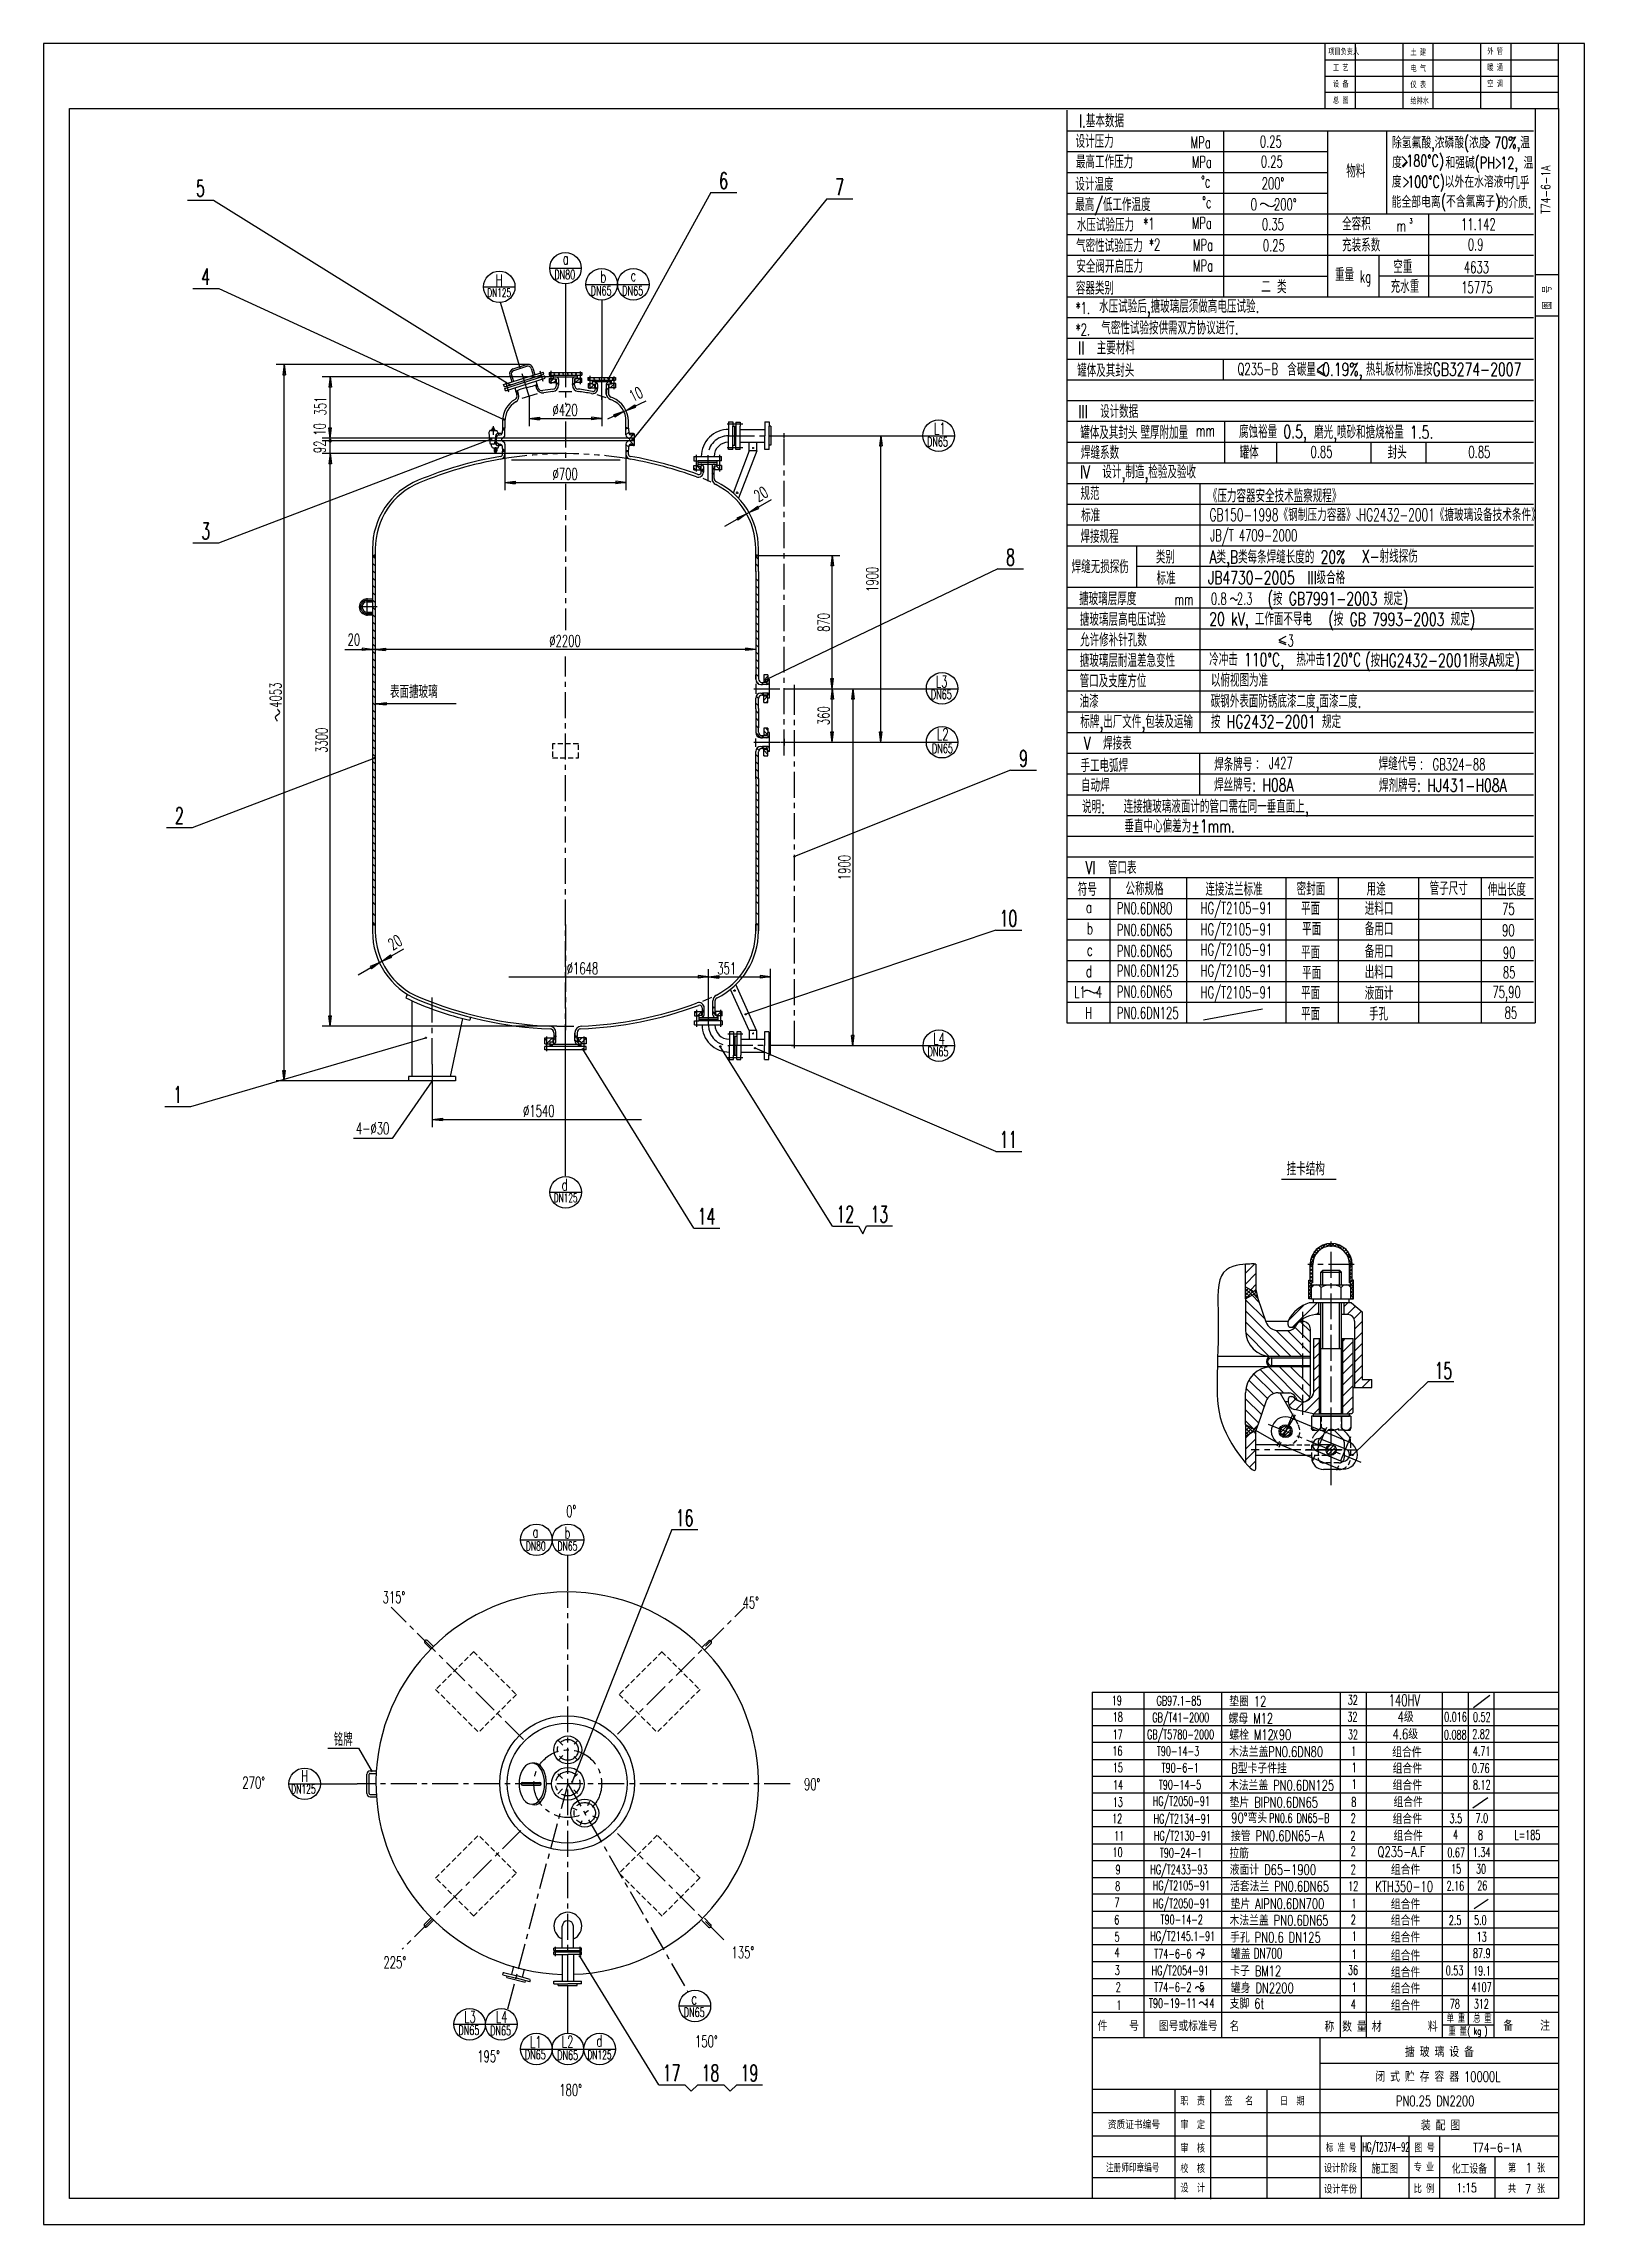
# Model space of a CAD drawing. Extents: x -5 to 589, y -219 to 622.
import ezdxf

# ---------------------------------------------------------------- set-up
doc = ezdxf.new("R2010")
doc.units = 0
doc.header["$LTSCALE"] = 8
doc.header["$MEASUREMENT"] = 0
for name, pattern in [('CENTER', [2, 1.25, -0.25, 0.25, -0.25]), ('HIDDEN', [0.375, 0.25, -0.125]), ('PHANTOM', [2.5, 1.25, -0.25, 0.25, -0.25, 0.25, -0.25])]:
    doc.linetypes.add(name, pattern=pattern)
doc.layers.get('0').update_dxf_attribs({"linetype": 'CONTINUOUS'})
for name, color, linetype in [('1', 1, 'CONTINUOUS'), ('2', 7, 'CENTER'), ('3', 7, 'HIDDEN'), ('4', 7, 'CONTINUOUS'), ('5', 7, 'CONTINUOUS'), ('6', 7, 'PHANTOM'), ('K1', 4, 'CONTINUOUS')]:
    doc.layers.add(name, color=color, linetype=linetype)
doc.styles.add('HZFS', font='simplex.shx', dxfattribs={"width": 0.75, "bigfont": 'hzfs.shx'})
doc.styles.add('ST', font='', dxfattribs={"width": 0.75})
doc.styles.get("Standard").update_dxf_attribs({"font": 'txt.shx', "width": 0.68, "height": 50})
doc.styles.get('ST').set_extended_font_data('SimSun')
doc.dimstyles.get("Standard").update_dxf_attribs({"dimtxt": 0.18, "dimasz": 0.18, "dimexe": 0.18, "dimexo": 0.0625, "dimgap": 0.09, "dimtad": 0, "dimtih": 1, "dimtoh": 1, "dimdec": 4, "dimzin": 0, "dimdsep": 46, "dimtxsty": 'Standard', "dimcen": 0.09, "dimadec": 0, "dimazin": 0, "dimtfac": 1, "dimtdec": 4, "dimtofl": 0, "dimtmove": 0, "dimatfit": 3, "dimfxl": 0, "dimtolj": 1, "dimtzin": 0, "dimarcsym": 0})

msp = doc.modelspace()

# ---------------------------------------------------------------- texts
for s, height, style, width, p in [('项目负责人', 2.34375, 'HZFS', 0.75, (490.46038, 617.79777)), ('工 艺', 2.34375, 'HZFS', 0.75, (492.25579, 611.54777)), ('土 建', 2.34375, 'HZFS', 0.75, (522.1355, 617.55747)), ('外 管', 2.34375, 'HZFS', 0.75, (551.77448, 617.91787)), ('暖 通', 2.34375, 'HZFS', 0.75, (551.77448, 611.66787)), ('设 备', 2.34375, 'HZFS', 0.75, (492.25579, 605.29777)), ('仪 表', 2.34375, 'HZFS', 0.75, (522.1355, 605.05747)), ('电 气', 2.34375, 'HZFS', 0.75, (522.1355, 611.30747)), ('空 调', 2.34375, 'HZFS', 0.75, (551.77448, 605.41787)), ('总 图', 2.34375, 'HZFS', 0.75, (492.25579, 599.04777)), ('给排水', 2.34375, 'HZFS', 0.75, (522.1355, 598.80747)), ('19', 3.6, 'HZFS', 0.63, (407.00384, -18.54514)), ('GB97.1-85', 3.6, 'HZFS', 0.63, (424.22557, -18.69703)), ('垫圈 12', 4, 'HZFS', 0.7, (452.27086, -19.10495)), ('32', 3.6, 'HZFS', 0.63, (497.94816, -18.3663)), ('18', 3.6, 'HZFS', 0.63, (407.32483, -24.95676)), ('GB/T41-2000', 3.6, 'HZFS', 0.63, (422.58835, -25.14175)), ('螺母 M12', 4, 'HZFS', 0.7, (452.01492, -25.72837)), ('32', 3.6, 'HZFS', 0.63, (497.7973, -24.88004)), ('4级', 4, 'HZFS', 0.7, (517.18593, -25.08857)), ('0.016', 3.6, 'HZFS', 0.63, (535.1181, -24.95424)), ('0.52', 3.6, 'HZFS', 0.63, (546.23336, -24.95975)), ('17', 3.6, 'HZFS', 0.63, (407.28995, -31.76916)), ('GB/T5780-2000', 3.6, 'HZFS', 0.63, (420.58084, -31.65354)), ('螺栓 M12 90', 4, 'HZFS', 0.7, (452.30536, -31.98743)), ('X', 3.6, 'HZFS', 0.63, (469.12943, -31.88289)), ('32', 3.6, 'HZFS', 0.63, (498.01951, -31.72063)), ('4.6级', 4, 'HZFS', 0.7, (515.28078, -31.72301)), ('0.088', 3.6, 'HZFS', 0.63, (535.03707, -31.79694)), ('2.82', 3.6, 'HZFS', 0.63, (545.96445, -31.54054)), ('16', 3.6, 'HZFS', 0.63, (407.19828, -38.03512)), ('15', 3.6, 'HZFS', 0.63, (407.38996, -44.46877)), ('T90-14-3', 3.6, 'HZFS', 0.63, (424.35335, -38.14723)), ('T90-6-1', 3.6, 'HZFS', 0.63, (426.17652, -44.52727)), ('木法兰盖PN0.6DN80', 4, 'HZFS', 0.7, (452.21355, -38.5433)), ('B型卡子件挂', 4, 'HZFS', 0.7, (453.03823, -44.90627)), ('1', 3.6, 'HZFS', 0.63, (499.28466, -38.11069)), ('1', 3.6, 'HZFS', 0.63, (499.44959, -44.37015)), ('组合件', 4, 'HZFS', 0.7, (515.1016, -38.68882)), ('组合件', 4, 'HZFS', 0.7, (515.26653, -44.94828)), ('0.76', 3.6, 'HZFS', 0.63, (545.83685, -44.73346)), ('14', 3.6, 'HZFS', 0.63, (407.44917, -51.15184)), ('T90-14-5', 3.6, 'HZFS', 0.63, (425.11193, -51.07015)), ('木法兰盖 PN0.6DN125', 4, 'HZFS', 0.7, (452.15321, -51.5057)), ('1', 3.6, 'HZFS', 0.63, (499.44959, -50.87015)), ('组合件', 4, 'HZFS', 0.7, (515.26653, -51.44828)), ('8.12', 3.6, 'HZFS', 0.63, (546.23639, -51.07778)), ('13', 3.6, 'HZFS', 0.63, (407.34781, -57.77919)), ('HG/T2050-91', 3.6, 'HZFS', 0.63, (422.76046, -57.38219)), ('垫片 BIPN0.6DN65', 4, 'HZFS', 0.7, (452.3825, -58.05891)), ('8', 3.6, 'HZFS', 0.63, (499.32357, -57.69844)), ('组合件', 4, 'HZFS', 0.7, (515.60363, -57.92776)), ('12', 3.6, 'HZFS', 0.63, (407.12685, -64.12711)), ('11', 3.6, 'HZFS', 0.63, (407.88821, -70.77919)), ('HG/T2134-91', 3.6, 'HZFS', 0.63, (423.07917, -64.19634)), ('HG/T2130-91', 3.6, 'HZFS', 0.63, (423.21465, -70.7374)), ('接管 PN0.6DN65-A', 4, 'HZFS', 0.7, (452.95394, -70.98368)), ('90%%d弯头', 4, 'HZFS', 0.7, (453.0648, -64.09151)), ('2', 3.6, 'HZFS', 0.63, (498.9991, -70.8215)), ('2', 3.6, 'HZFS', 0.63, (499.08334, -64.01405)), ('组合件', 4, 'HZFS', 0.7, (515.26653, -64.44828)), ('组合件', 4, 'HZFS', 0.7, (515.60363, -70.92776)), ('3.5', 3.6, 'HZFS', 0.63, (537.20372, -64.05471)), ('4', 3.6, 'HZFS', 0.63, (538.53274, -70.26628)), ('7.0', 3.6, 'HZFS', 0.63, (547.20903, -63.91146)), ('8', 3.6, 'HZFS', 0.63, (548.1613, -70.4703)), ('L=185', 3.6, 'HZFS', 0.63, (562.19457, -70.46348)), ('10', 3.6, 'HZFS', 0.63, (407.27912, -77.12711)), ('T90-24-1', 3.6, 'HZFS', 0.63, (425.48936, -77.34934)), ('拉筋', 4, 'HZFS', 0.7, (452.30568, -77.65775)), ('2', 3.6, 'HZFS', 0.63, (499.09783, -76.71252)), ('Q235-A.F', 4, 'HZFS', 0.7, (509.48089, -77.11971)), ('0.67', 3.6, 'HZFS', 0.63, (536.35326, -77.20054)), ('1.34', 3.6, 'HZFS', 0.63, (546.17447, -77.11991)), ('9', 3.6, 'HZFS', 0.63, (408.44338, -83.82219)), ('HG/T2433-93', 3.6, 'HZFS', 0.63, (421.82475, -83.74814)), ('液面计 D65-1900', 4, 'HZFS', 0.7, (452.44197, -84.02462)), ('2', 3.6, 'HZFS', 0.63, (499.09783, -83.73061)), ('组合件', 4, 'HZFS', 0.7, (514.58454, -84.02202)), ('15', 3.6, 'HZFS', 0.63, (537.7699, -83.52542)), ('30', 3.6, 'HZFS', 0.63, (547.39701, -83.53295)), ('8', 3.6, 'HZFS', 0.63, (408.3011, -90.17644)), ('HG/T2105-91', 3.6, 'HZFS', 0.63, (422.75979, -89.95399)), ('活套法兰 PN0.6DN65', 4, 'HZFS', 0.7, (452.56276, -90.44574)), ('12', 3.6, 'HZFS', 0.63, (498.12262, -90.16131)), ('KTH350-10', 4, 'HZFS', 0.7, (508.61829, -90.52057)), ('2.16', 3.6, 'HZFS', 0.63, (536.06592, -90.06006)), ('26', 3.6, 'HZFS', 0.63, (547.88176, -89.9414)), ('6', 3.6, 'HZFS', 0.63, (407.93729, -103.13898)), ('7', 3.6, 'HZFS', 0.63, (408.04048, -96.53535)), ('HG/T2050-91', 3.6, 'HZFS', 0.63, (422.75979, -96.83222)), ('T90-14-2', 3.6, 'HZFS', 0.63, (425.7809, -103.10511)), ('木法兰盖 PN0.6DN65', 4, 'HZFS', 0.7, (452.37389, -103.58101)), ('垫片 AIPN0.6DN700', 4, 'HZFS', 0.7, (452.79188, -97.18718)), ('2', 3.6, 'HZFS', 0.63, (499.10645, -103.08147)), ('1', 3.6, 'HZFS', 0.63, (499.40609, -96.82725)), ('组合件', 4, 'HZFS', 0.7, (514.55205, -97.34141)), ('组合件', 4, 'HZFS', 0.7, (514.55205, -103.61853)), ('2.5', 3.6, 'HZFS', 0.63, (536.9088, -103.34525)), ('5.0', 3.6, 'HZFS', 0.63, (546.6515, -103.2963)), ('5', 3.6, 'HZFS', 0.63, (408.04048, -109.7476)), ('HG/T2145.1-91', 3.6, 'HZFS', 0.63, (421.83512, -109.45078)), ('手孔 PN0.6 DN125', 4, 'HZFS', 0.7, (452.60909, -110.136)), ('1', 3.6, 'HZFS', 0.63, (499.50649, -109.44923)), ('组合件', 4, 'HZFS', 0.7, (514.55205, -110.11752)), ('13', 3.6, 'HZFS', 0.63, (547.63602, -109.74049)), ('4', 3.6, 'HZFS', 0.63, (408.04895, -115.71497)), ('T74-6-6  7', 3.6, 'HZFS', 0.63, (423.34761, -116.23976)), ('罐盖', 4, 'HZFS', 0.7, (452.90273, -116.54984)), ('1', 3.6, 'HZFS', 0.63, (499.50649, -116.44298)), ('组合件', 4, 'HZFS', 0.7, (514.55205, -117.11128)), ('3', 3.6, 'HZFS', 0.63, (408.11886, -122.63397)), ('2', 3.6, 'HZFS', 0.63, (408.49888, -129.16576)), ('HG/T2054-91', 3.6, 'HZFS', 0.63, (422.31584, -122.72539)), ('T74-6-2  5', 3.6, 'HZFS', 0.63, (423.3178, -129.13425)), ('卡子 BM12', 4, 'HZFS', 0.7, (452.63453, -123.06478)), ('罐身 DN2200', 4, 'HZFS', 0.7, (452.89375, -129.64837)), ('36', 3.6, 'HZFS', 0.63, (498.03396, -122.5515)), ('1', 3.6, 'HZFS', 0.63, (499.50649, -129.17312)), ('组合件', 4, 'HZFS', 0.7, (514.55205, -123.61128)), ('组合件', 4, 'HZFS', 0.7, (514.55205, -129.84141)), ('0.53', 3.6, 'HZFS', 0.63, (535.71711, -122.73761)), ('4107', 3.6, 'HZFS', 0.63, (545.66067, -129.16371)), ('1', 3.6, 'HZFS', 0.63, (408.77416, -136.03211)), ('T90-19-11  14', 3.6, 'HZFS', 0.63, (421.30836, -135.37826)), ('支脚 6t', 4, 'HZFS', 0.7, (452.41694, -135.66477)), ('4', 3.6, 'HZFS', 0.63, (499.11417, -135.74706)), ('组合件', 4, 'HZFS', 0.7, (514.55205, -136.34141)), ('件    号', 4, 'HZFS', 0.7, (401.55357, -144.29466)), ('图号或标准号', 4, 'HZFS', 0.7, (425.10072, -144.30242)), ('名', 4, 'HZFS', 0.7, (452.35367, -144.41011)), ('称', 4, 'HZFS', 0.7, (488.96466, -144.54521)), ('数 量', 4, 'HZFS', 0.7, (495.79377, -144.55298)), ('材', 4, 'HZFS', 0.7, (507.2364, -144.55298)), ('料', 4, 'HZFS', 0.7, (528.8269, -144.55298)), ('单 重', 3, 'HZFS', 0.7, (536.08947, -141.0074)), ('重 量', 3, 'HZFS', 0.7, (536.76563, -145.99333)), ('( kg )', 2.7, 'HZFS', 0.63, (544.05595, -145.55168)), ('总 重', 3, 'HZFS', 0.7, (546.29511, -141.07061)), ('备     注', 4, 'HZFS', 0.7, (557.91311, -144.19937)), ('搪 玻 璃 设 备', 4, 'HZFS', 0.7, (520.02373, -154.27806)), ('闭 式 贮 存 容 器 10000L', 4, 'HZFS', 0.7, (508.59069, -163.83639)), ('职  责', 3, 'ST', 0.75, (433.41823, -172.62679)), ('签   名', 3, 'ST', 0.75, (450.42997, -172.62679)), ('日  期', 3, 'ST', 0.75, (471.81767, -172.62679)), ('PN0.25 DN2200', 4, 'HZFS', 0.7, (516.54314, -173.24931)), ('资质证书编号', 3, 'ST', 0.8, (405.45031, -181.7618)), ('审  定', 3, 'ST', 0.75, (433.41823, -181.82858)), ('装 配 图', 4, 'HZFS', 0.7, (526.1539, -182.61586)), ('审  核', 3, 'ST', 0.75, (433.41823, -190.80983)), ('标 准 号', 3, 'ST', 0.68, (489.5467, -190.64253)), ('HG/T2374-92', 3.5, 'HZFS', 0.48, (503.5965, -190.69366)), ('图 号', 3, 'ST', 0.75, (523.61451, -190.64253)), ('T74-6-1A', 3.5, 'HZFS', 0.75, (546.27729, -190.94365)), ('注册师印章编号', 3, 'ST', 0.7, (404.75789, -198.37475)), ('校  核', 3, 'ST', 0.75, (433.41823, -198.6783)), ('设计阶段', 3, 'ST', 0.76, (488.73198, -198.50553)), ('施工图', 3.6, 'HZFS', 0.7, (507.09684, -199.19714)), ('专 业', 3, 'ST', 0.75, (523.36709, -198.17)), ('化工设备', 3.6, 'HZFS', 0.7, (538.0442, -199.25002)), ('第     张 ', 3, 'ST', 0.75, (559.71895, -198.43899)), ('1', 3.5, 'HZFS', 0.75, (566.60308, -198.75845)), ('设  计', 3, 'ST', 0.75, (433.41823, -206.1783)), ('设计年份', 3, 'ST', 0.76, (488.76793, -206.58441)), ('比 例', 3, 'ST', 0.75, (523.37236, -206.43899)), ('1:15', 3.5, 'HZFS', 0.75, (539.84965, -206.46596)), ('共     张', 3, 'ST', 0.75, (559.71895, -206.43899)), ('7', 3.5, 'HZFS', 0.75, (566.31402, -206.93748))]:
    msp.add_text(s, height=height, dxfattribs=dict(style=style, width=width)).set_placement(p)
at = {"style": 'HZFS', "width": 0.75}
msp.add_text('T74-6-1A', height=3.5, rotation=90, dxfattribs=at).set_placement((576.0245, 556.48421))
at = {"color": 7, "style": 'HZFS', "width": 0.75}
msp.add_text('图  号', height=3, rotation=90, dxfattribs=at).set_placement((576.50521, 519.7403))
at = {"layer": '5', "style": 'HZFS'}
for s, height, width, p in [('I.基本数据', 5, 0.7, (394.27102, 589.8701)), ('设计压力', 5, 0.7, (393.00774, 581.97888)), ('MPa', 4.5, 0.63, (437.3686, 581.81808)), ('0.25', 4.5, 0.63, (464.04829, 582.15005)), ('除氢氟酸,浓磷酸(浓度 70%%%,温', 4.5, 0.7, (514.99259, 581.75446)), ('6', 6.3, 0.63, (255.6403, 566.14396)), ('最高工作压力', 5, 0.7, (393.17605, 574.06838)), ('MPa', 4.5, 0.63, (437.81254, 574.27108)), ('0.25', 4.5, 0.63, (464.4333, 574.44983)), ('物料', 5, 0.7, (497.38317, 570.48186)), ('度 100%%dC)以外在水溶液中', 4.5, 0.7, (514.94664, 566.65887)), ('度', 4.5, 0.7, (515.08278, 574.13724)), (' 180%%dC)', 4.5, 0.7, (518.36006, 574.73214)), ('和强碱(PH 12,', 4.5, 0.7, (535.60514, 573.96193)), ('温', 4.5, 0.7, (565.75412, 573.96193)), ('5', 6.3, 0.63, (53.92954, 563.26085)), ('7', 6.3, 0.63, (300.36901, 563.74621)), ('最高/低工作温度', 5, 0.7, (392.91328, 557.57414)), ('设计温度', 5, 0.7, (392.96051, 565.45603)), ('%%dc', 4.5, 0.63, (441.36407, 566.72408)), ('200%%d', 4.5, 0.63, (464.76331, 565.97959)), ('能全部电离', 4.5, 0.7, (514.87066, 558.89849)), ('(不含氟离子)', 4.5, 0.7, (533.94102, 559.08008)), ('的介质.', 4.5, 0.7, (556.06101, 558.67217)), ('几乎', 5, 0.7, (560.63502, 565.94964)), ('水压试验压力', 5, 0.7, (393.50461, 549.74608)), ('MPa', 4.5, 0.63, (437.81254, 550.74219)), ('%%dc', 4.5, 0.63, (441.80801, 558.73313)), ('0   200%%d', 4.5, 0.63, (460.52819, 557.89436)), ('全容积', 5, 0.7, (495.79205, 550.16467)), ('气密性试验压力', 5, 0.7, (393.20266, 541.75314)), ('*1', 4.5, 0.63, (419.15479, 550.43664)), ('*2', 4.5, 0.63, (421.32608, 542.42766)), ('MPa', 4.5, 0.63, (438.25648, 542.30731)), ('0.35', 4.5, 0.63, (464.87176, 550.24703)), ('充装系数', 5, 0.7, (495.79205, 541.96158)), ('m', 4.5, 0.63, (516.75551, 549.70895)), ('3', 1.8, 0.63, (521.76851, 552.89904)), ('11.142', 4.5, 0.63, (541.63586, 550.20985)), ('0.9', 4.5, 0.63, (544.22879, 542.43106)), ('a', 4.5, 0.63, (195.32327, 537.01784)), ('安全阀开启压力', 5, 0.7, (393.32692, 533.76928)), ('MPa', 4.5, 0.63, (438.2774, 534.31637)), ('0.25', 4.5, 0.63, (465.20332, 542.10891)), ('空重', 5, 0.7, (515.50245, 533.64413)), ('4', 6.3, 0.63, (55.96717, 529.16396)), ('H', 4.5, 0.63, (169.46196, 528.67586)), ('DN80', 3.6, 0.63, (192.07356, 531.28454)), ('b', 4.5, 0.63, (209.80932, 529.98498)), ('c', 4.5, 0.63, (221.45445, 530.5042)), ('容器类别', 5, 0.7, (393.13176, 525.37758)), ('二 类', 5, 0.7, (464.61636, 525.88752)), ('重量', 5, 0.7, (493.05769, 530.5684)), ('kg', 4.5, 0.63, (502.62796, 530.11267)), ('充水重', 5, 0.7, (514.47687, 526.01113)), ('15775', 4.5, 0.63, (541.70216, 525.94232)), ('4633', 4.5, 0.63, (542.70068, 533.68085)), ('DN125', 3.3, 0.63, (166.22296, 524.49802)), ('DN65', 3.6, 0.63, (206.09045, 525.09518)), ('DN65', 3.6, 0.63, (218.25118, 525.09518)), ('*1.', 4.5, 0.63, (393.05654, 517.90321)), ('水压试验后,搪玻璃层须做高电压试验.', 5, 0.7, (402.08872, 518.34179)), ('*2.', 4.5, 0.63, (393.05654, 509.6051)), ('气密性试验按供需双方协议进行.', 5, 0.7, (402.94328, 510.02225)), ('II  主要材料', 5, 0.7, (393.97323, 502.30016)), ('罐体及其封头', 5, 0.7, (393.62777, 493.61243)), ('Q235-B', 4.5, 0.63, (455.42662, 494.43222)), ('含碳量 0.19%%%,', 5, 0.7, (474.64355, 494.02781)), ('热轧板材标准按GB3274-2007', 5, 0.7, (504.94261, 494.08207)), ('%%C420', 4.5, 0.63, (191.33222, 478.61836)), ('III  设计数据', 5, 0.7, (394.07498, 477.78505)), ('L1', 4.5, 0.63, (338.46283, 471.48003)), ('罐体及其封头', 5, 0.7, (394.82057, 469.64719)), ('壁厚附加量', 5, 0.7, (418.03963, 469.72524)), ('mm', 4.5, 0.63, (439.45256, 470.68182)), ('腐蚀裕量 0.5,', 5, 0.7, (456.04378, 470.00681)), ('磨光,喷砂和搪烧裕量 1.5.', 5, 0.7, (484.9768, 469.83492)), ('DN65', 3.6, 0.63, (335.77685, 466.8442)), ('焊缝系数', 5, 0.7, (395.1028, 461.95433)), ('罐体', 5, 0.7, (456.26195, 462.01839)), ('0.85', 4.5, 0.63, (483.58194, 462.48597)), (' 封头', 5, 0.7, (510.93324, 462.00737)), ('0.85', 4.5, 0.63, (544.43295, 462.44253)), ('%%C700', 4.5, 0.63, (191.36339, 453.94721)), ('IV  设计,制造,检验及验收', 5, 0.7, (394.65865, 454.50337)), ('规范', 5, 0.7, (394.91287, 446.16688)), ('《压力容器安全技术监察规程》', 5, 0.7, (444.02749, 445.26422)), ('3', 6.3, 0.63, (55.96717, 431.06106)), ('标准', 5, 0.7, (395.1679, 437.751)), ('GB150-1998《钢制压力容器》、', 4.8, 0.62, (444.72105, 438.03348)), ('HG2432-2001《搪玻璃设备技术条件》', 4.8, 0.62, (502.28081, 438.04457)), ('焊接规程', 5, 0.7, (394.91287, 429.59014)), ('JB/T 4709-2000', 4.5, 0.63, (444.87555, 430.23931)), ('8', 6.3, 0.63, (366.24645, 420.96706)), ('焊缝无损探伤', 5, 0.7, (391.50737, 417.91946)), ('类别', 5, 0.7, (423.98592, 421.68431)), ('A类,B类每条焊缝长度的 20%%%', 5, 0.7, (444.64309, 421.68431)), ('X-射线探伤', 5, 0.7, (503.35546, 421.9736)), ('标准', 5, 0.7, (424.24095, 413.52346)), ('JB4730-2005  III级合格', 5, 0.7, (444.08595, 413.73568)), ('搪玻璃层厚度', 5, 0.7, (394.40109, 405.608)), ('mm', 4.5, 0.63, (431.21974, 405.608)), ('0.8  2.3', 4.5, 0.63, (445.21404, 405.84256)), ('(按 GB7991-2003 规定)', 5, 0.7, (467.02965, 405.608)), ('搪玻璃层高电压试验', 5, 0.7, (394.69209, 397.62656)), ('20 kV, 工作面不导电', 5, 0.7, (444.58541, 397.79035)), ('(按 GB 7993-2003 规定)', 5, 0.7, (490.45319, 397.69819)), ('20', 4.5, 0.63, (112.36722, 390.04827)), ('%%C2200', 4.5, 0.63, (190.11339, 389.57596)), ('搪玻璃层耐温差急变性', 5, 0.7, (394.6664, 381.75213)), ('允许修补针孔数', 5, 0.7, (394.76525, 389.68091)), ('冷冲击 110%%dC,', 5, 0.7, (444.54278, 382.15292)), ('3', 4.5, 0.63, (474.7371, 389.70533)), ('热冲击120%%dC', 5, 0.7, (478.14658, 382.15292)), ('(按HG2432-2001附录A规定)', 5, 0.7, (504.63929, 381.8142)), ('管口及支座方位', 5, 0.7, (394.58224, 373.88115)), ('以俯视图为准', 5, 0.7, (445.19249, 374.15604)), ('表面搪玻璃', 5, 0.7, (128.71783, 369.74434)), ('DN65', 3.6, 0.63, (337.22702, 369.39442)), ('L3', 4.5, 0.63, (339.15808, 373.84371)), ('油漆', 5, 0.7, (394.58224, 366.03675)), ('碳钢外表面防锈底漆二度,面漆二度.', 5, 0.7, (445.11866, 366.06622)), ('标牌,出厂文件,包装及运输', 5, 0.7, (394.85288, 358.1881)), ('按 HG2432-2001 规定', 5, 0.7, (445.19249, 358.1881)), ('L2', 4.5, 0.63, (339.57457, 353.56079)), ('V  焊接表', 5, 0.7, (396.14508, 349.85973)), ('DN65', 3.6, 0.63, (337.66328, 348.584)), ('9', 6.3, 0.63, (371.24645, 343.36149)), ('手工电弧焊', 5, 0.7, (394.92595, 341.23917)), ('焊条牌号', 5, 0.7, (446.47561, 341.69376)), (':', 4.5, 0.63, (462.51102, 342.63498)), ('J427', 4.5, 0.63, (467.54833, 342.5603)), ('焊缝代号', 5, 0.7, (509.86052, 341.9568)), (':', 4.5, 0.63, (525.79245, 342.29593)), ('GB324-88', 4.5, 0.63, (530.61355, 341.9568)), ('自动焊', 5, 0.7, (395.11614, 333.64673)), ('焊丝牌号: H08A ', 5, 0.7, (446.42376, 333.76436)), ('焊剂牌号: HJ431-H08A', 5, 0.7, (509.98481, 333.60283)), ('说明:', 5, 0.7, (395.5044, 325.35336)), ('连接搪玻璃液面计的管口需在同一垂直面上,', 5, 0.7, (411.56108, 325.48719)), ('2', 6.3, 0.63, (45.81522, 321.26721)), ('垂直中心偏差为%%P1mm.', 5, 0.7, (411.87731, 317.92456)), ('VI  管口表', 5, 0.7, (396.79177, 301.87724)), ('符号', 5, 0.7, (393.88926, 293.49792)), ('公称规格', 5, 0.7, (412.26366, 293.76874)), ('连接法兰标准', 5, 0.7, (443.0885, 293.57125)), ('密封面', 5, 0.7, (478.24811, 293.66054)), ('用途', 5, 0.7, (505.24744, 293.66054)), ('管子尺寸', 5, 0.7, (529.49473, 293.87856)), ('伸出长度', 5, 0.7, (551.94345, 293.42057)), ('10', 6.3, 0.63, (363.74564, 281.64842)), ('a', 4.5, 0.63, (397.02495, 286.94091)), ('PN0.6DN80', 4.5, 0.63, (408.93735, 286.51087)), ('HG/T2105-91', 4.5, 0.63, (441.23814, 286.54594)), ('平面', 5, 0.7, (479.93982, 286.11589)), ('进料口', 5, 0.7, (504.5131, 286.09236)), ('75', 4.5, 0.63, (557.44243, 286.24312)), ('b', 4.5, 0.63, (397.43746, 278.69068)), ('PN0.6DN65', 4.5, 0.63, (408.93735, 278.15694)), ('HG/T2105-91', 4.5, 0.63, (441.23814, 278.29571)), ('平面', 5, 0.7, (480.35233, 278.27817)), ('备用口', 5, 0.7, (504.5131, 278.25464)), ('90', 4.5, 0.63, (557.44243, 277.96733)), ('c', 4.5, 0.63, (397.43746, 270.44044)), ('PN0.6DN65', 4.5, 0.63, (408.93735, 270.0104)), ('HG/T2105-91', 4.5, 0.63, (441.23814, 270.45798)), ('平面', 5, 0.7, (479.93982, 269.20291)), ('备用口', 5, 0.7, (504.5131, 269.59189)), ('90', 4.5, 0.63, (557.77346, 269.36052)), ('%%C1648', 4.5, 0.63, (196.85272, 263.26402)), ('351', 4.5, 0.63, (254.89977, 263.26402)), ('d', 4.5, 0.63, (397.02495, 262.19021)), ('PN0.6DN125', 4.5, 0.63, (408.93735, 262.35263)), ('HG/T2105-91', 4.5, 0.63, (441.23814, 262.37017)), ('平面', 5, 0.7, (480.35233, 261.36518)), ('出料口', 5, 0.7, (504.5131, 261.57543)), ('85', 4.5, 0.63, (557.77346, 261.7468)), ('L1  4', 4.5, 0.63, (392.47385, 254.19716)), ('PN0.6DN65', 4.5, 0.63, (408.93735, 254.25501)), ('HG/T2105-91', 4.5, 0.63, (441.23814, 253.9968)), ('平面', 5, 0.7, (479.93982, 253.56675)), ('液面计', 5, 0.7, (504.5131, 253.51969)), ('75,90', 4.5, 0.63, (553.72008, 254.13308)), ('H', 4.5, 0.63, (396.72059, 246.11073)), ('PN0.6DN125', 4.5, 0.63, (408.93735, 246.11073)), ('平面', 5, 0.7, (479.93982, 245.50534)), ('手孔', 5, 0.7, (506.16146, 245.45667)), ('85', 4.5, 0.63, (558.43552, 246.18833)), ('L4', 4.5, 0.63, (338.14477, 236.22526)), ('DN65', 3.6, 0.63, (335.94545, 231.62682)), ('1', 6.3, 0.63, (45.1297, 213.71876)), ('%%C1540', 4.5, 0.63, (180.0094, 208.32395)), ('4-%%C30', 4.5, 0.63, (115.58532, 201.55814)), ('11', 6.3, 0.63, (363.74564, 196.38629)), ('挂卡结构', 5, 0.7, (474.42274, 185.73977)), ('DN125', 3.3, 0.63, (191.84873, 175.40173)), ('d', 4.5, 0.63, (194.89013, 179.8344)), ('14', 6.3, 0.63, (247.37663, 166.72347)), ('12', 6.3, 0.63, (300.83885, 167.5727)), ('13', 6.3, 0.63, (313.9709, 167.59815)), ('15', 6.3, 0.63, (531.41073, 107.26949)), ('0%%d', 4.5, 0.63, (196.65365, 53.96871)), ('16', 6.3, 0.63, (238.87835, 50.49448)), ('DN80', 3.42, 0.63, (181.0785, 41.05989)), ('a', 4.5, 0.63, (183.67263, 46.01034)), ('DN65', 3.42, 0.63, (193.29789, 41.05989)), ('b', 4.5, 0.63, (195.9839, 45.64284)), ('315%%d', 4.5, 0.63, (125.86239, 20.77629)), ('45%%d', 4.5, 0.63, (264.66468, 18.6784)), ('140HV', 4.5, 0.63, (513.72158, -18.94318)), ('铭牌', 5, 0.7, (107.01444, -34.30912)), ('4.71', 3.6, 0.63, (546.16316, -38.14293)), ('270%%d', 4.5, 0.63, (71.80107, -50.74844)), ('DN125', 3.42, 0.63, (90.57578, -52.66408)), ('H', 4.5, 0.63, (94.51559, -48.18701)), ('90%%d', 4.5, 0.63, (288.31422, -51.32818)), ('PN0.6 DN65-B', 3.6, 0.63, (467.62786, -63.94988)), ('225%%d', 4.5, 0.63, (126.17599, -120.04414)), ('135%%d', 4.5, 0.63, (260.38096, -116.19879)), ('DN700', 4, 0.63, (461.64789, -116.29935)), ('87.9', 3.6, 0.63, (546.23245, -116.09702)), ('19.1', 3.6, 0.63, (546.25972, -122.79037)), ('c', 4.5, 0.63, (244.87491, -133.97636)), ('78', 3.6, 0.63, (537.30226, -135.56761)), ('312', 3.6, 0.63, (546.52773, -135.56761)), ('DN65', 3.6, 0.63, (155.10636, -145.70931)), ('L3', 4.5, 0.63, (157.30837, -141.10344)), ('DN65', 3.6, 0.63, (167.32849, -145.90968)), ('L4', 4.5, 0.63, (169.53051, -141.10344)), ('DN65', 3.6, 0.63, (241.97868, -138.83749)), ('L1', 4.5, 0.63, (182.70016, -150.74087)), ('L2', 4.5, 0.63, (194.92229, -150.67573)), ('d', 4.5, 0.63, (208.28405, -150.25396)), ('150%%d', 4.5, 0.63, (246.31123, -150.49401)), ('195%%d', 4.5, 0.63, (162.35534, -156.28689)), ('DN65', 3.6, 0.63, (180.69653, -155.14885)), ('DN65', 3.6, 0.63, (193.16889, -155.32336)), ('DN125', 3.33, 0.63, (204.8525, -155.06052)), ('17', 6.3, 0.63, (233.87218, -163.60678)), ('18', 6.3, 0.63, (248.87218, -163.60678)), ('19', 6.3, 0.63, (263.87218, -163.60678)), ('180%%d', 4.5, 0.63, (193.98312, -169.30446))]:
    msp.add_text(s, height=height, dxfattribs=dict(at, width=width)).set_placement(p)
at = {"layer": '5', "style": 'HZFS', "width": 0.63}
for s, rotation, p in [('10', 25.346176, (222.28541, 483.93334)), ('351', 90, (104.14539, 478.7787)), ('10', 90, (103.90685, 470.97639)), ('92', 90, (103.89638, 464.26387)), ('20', 31.21435411, (270.78068, 445.31535)), ('1900', 90, (316.89098, 410.71087)), ('870', 90, (298.16181, 395.30184)), ('4053', 90, (86.87703, 366.03319)), ('360', 90, (298.16181, 359.36028)), ('3300', 90, (104.62248, 348.65344)), ('1900', 90, (306.15963, 299.55174)), ('20', 31.90377197, (129.76648, 272.37407))]:
    msp.add_text(s, height=4.5, rotation=rotation, dxfattribs=at).set_placement(p)

# ---------------------------------------------------------------- blocks, each defined once
blk = doc.blocks.new('*D0')
at = {"layer": '4'}
for p, q in [((-498.917647, 288.756175), (-500.014854, 289.853383)), ((-498.917647, 284.513535), (-500.014854, 285.610742))]:
    blk.add_line(p, q, dxfattribs=at)
blk = doc.blocks.new('*D1')
at = {"layer": '4'}
blk.add_line((-498.917647, 281.028253), (-500.014854, 282.12546), dxfattribs=at)
blk = doc.blocks.new('*D2')
at = {"layer": '5'}
for p, q in [((-537.296205, 361.433591), (-536.97999, 361.775078)), ((-536.97999, 361.775078), (-536.533381, 362.07579)), ((-536.506092, 363.976904), (-536.616629, 364.083938)), ((-536.583877, 364.052224), (-536.612535, 364.079973)), ((-536.533381, 362.07579), (-536.094417, 362.361212)), ((-536.354615, 363.830229), (-536.506092, 363.976904)), ((-536.124892, 363.597828), (-536.354615, 363.830229)), ((-535.892408, 363.302991), (-536.124892, 363.597828)), ((-536.094417, 362.361212), (-535.801138, 362.656828)), ((-535.752659, 362.978423), (-535.892408, 363.302991)), ((-535.801138, 362.656828), (-535.752659, 362.978423)), ((-537.381636, 361.038092), (-537.296205, 361.433591)), ((-537.286483, 360.624329), (-537.381636, 361.038092)), ((-537.098597, 360.240298), (-537.286483, 360.624329)), ((-536.905826, 359.933993), (-537.098597, 360.240298)), ((-536.777922, 359.740172), (-536.905826, 359.933993)), ((-536.712241, 359.640642), (-536.777922, 359.740172)), ((-536.688043, 359.603974), (-536.712241, 359.640642)), ((-536.684586, 359.598735), (-536.688043, 359.603974))]:
    blk.add_line(p, q, dxfattribs=at)
blk = doc.blocks.new('*D3')
at = {"layer": '5'}
for p, q in [((-498.736235, 366.283159), (-494.767123, 366.779298)), ((-467.778263, 366.283159), (-498.736235, 366.283159)), ((-498.736235, 366.283159), (-494.767123, 365.787021)), ((-494.767123, 366.779298), (-494.767123, 365.787021))]:
    blk.add_line(p, q, dxfattribs=at)
blk = doc.blocks.new('*D4')
at = {"layer": '1'}
for p, q in [((-349.866524, 370.302038), (-349.789512, 370.379051)), ((-349.533415, 369.966359), (-349.863013, 370.295957)), ((-349.797506, 370.182495), (-349.60095, 370.379051)), ((-349.464396, 370.085902), (-349.757545, 370.379051)), ((-349.728487, 370.062952), (-349.412388, 370.379051)), ((-349.659469, 369.943408), (-349.392572, 370.210305)), ((-349.395378, 370.205445), (-349.568983, 370.379051)), ((-349.326359, 370.324989), (-349.380421, 370.379051)), ((-349.602433, 369.846815), (-349.605432, 369.849815))]:
    blk.add_line(p, q, dxfattribs=at)
blk = doc.blocks.new('*D5')
at = {"layer": '1'}
for p, q in [((-349.885327, 373.712384), (-349.901595, 373.728652)), ((-349.850291, 373.712384), (-349.498344, 374.064331)), ((-349.696766, 373.712384), (-349.832576, 373.848195)), ((-349.508204, 373.712384), (-349.763558, 373.967738)), ((-349.736319, 374.014918), (-349.567362, 374.183875)), ((-349.319642, 373.712384), (-349.69454, 374.087282)), ((-349.661729, 373.712384), (-349.429325, 373.944788)), ((-349.519266, 374.10057), (-349.625521, 374.206825)), ((-349.473167, 373.712384), (-349.360307, 373.825245))]:
    blk.add_line(p, q, dxfattribs=at)
blk = doc.blocks.new('*D6')
at = {"layer": '4'}
for p, q in [((-349.151642, 377.128782), (-348.901373, 377.379051)), ((-349.151642, 375.243164), (-347.551642, 376.843164)), ((-349.151642, 367.700691), (-347.7364, 369.115933)), ((-348.254331, 366.712384), (-347.551642, 367.415073))]:
    blk.add_line(p, q, dxfattribs=at)
blk = doc.blocks.new('*D7')
at = {"layer": '4'}
for p, q in [((-347.6022, 373.769882), (-348.346945, 374.514627)), ((-346.9364, 369.332846), (-347.982605, 370.379051)), ((-346.9364, 374.9897), (-347.659084, 375.712384)), ((-349.504907, 370.015735), (-349.067266, 369.578094))]:
    blk.add_line(p, q, dxfattribs=at)
blk = doc.blocks.new('*D8')
at = {"layer": '1'}
for p, q in [((-349.866524, 349.748453), (-349.789512, 349.825466)), ((-349.533415, 349.412774), (-349.863013, 349.742372)), ((-349.797506, 349.62891), (-349.60095, 349.825466)), ((-349.464396, 349.532317), (-349.757545, 349.825466)), ((-349.728487, 349.509367), (-349.412388, 349.825466)), ((-349.659469, 349.389823), (-349.392572, 349.65672)), ((-349.602433, 349.29323), (-349.605432, 349.29623)), ((-349.395378, 349.65186), (-349.568983, 349.825466)), ((-349.326359, 349.771404), (-349.380421, 349.825466))]:
    blk.add_line(p, q, dxfattribs=at)
blk = doc.blocks.new('*D9')
at = {"layer": '1'}
for p, q in [((-349.850291, 353.158799), (-349.498344, 353.510746)), ((-349.696766, 353.158799), (-349.832576, 353.29461)), ((-349.508204, 353.158799), (-349.763558, 353.414153)), ((-349.736319, 353.461333), (-349.567362, 353.63029)), ((-349.319642, 353.158799), (-349.69454, 353.533697)), ((-349.661729, 353.158799), (-349.429325, 353.391203)), ((-349.519266, 353.546985), (-349.625521, 353.65324)), ((-349.473167, 353.158799), (-349.360307, 353.27166)), ((-349.885327, 353.158799), (-349.901595, 353.175066))]:
    blk.add_line(p, q, dxfattribs=at)
blk = doc.blocks.new('*D10')
at = {"layer": '4'}
for p, q in [((-347.7364, 354.418475), (-349.151642, 355.833717)), ((-347.551642, 356.119335), (-348.257772, 356.825466)), ((-347.551642, 346.691245), (-349.151642, 348.291245)), ((-348.904814, 346.158799), (-349.151642, 346.405627))]:
    blk.add_line(p, q, dxfattribs=at)
blk = doc.blocks.new('*D11')
at = {"layer": '4'}
for p, q in [((-349.503648, 353.519933), (-348.798115, 354.225466)), ((-347.979164, 353.158799), (-346.9364, 354.201563)), ((-348.607928, 348.758799), (-347.599663, 349.767064)), ((-347.655643, 347.825466), (-346.9364, 348.544708))]:
    blk.add_line(p, q, dxfattribs=at)
blk = doc.blocks.new('*D12')
at = {"layer": '4'}
for p, q in [((-351.186835, 362.544971), (-352.25098, 363.609117)), ((-351.186835, 365.373398), (-351.197919, 365.384482)), ((-351.186835, 359.716544), (-352.25098, 360.780689)), ((-351.186835, 356.888117), (-352.25098, 357.952262))]:
    blk.add_line(p, q, dxfattribs=at)
blk = doc.blocks.new('*D13')
at = {"layer": '4'}
for p, q in [((-352.25098, 355.197621), (-350.212528, 353.159169)), ((-351.186835, 345.648194), (-352.25098, 346.712339)), ((-351.186835, 348.476621), (-351.800361, 349.090147)), ((-351.186835, 342.819767), (-352.25098, 343.883912)), ((-351.186835, 339.99134), (-352.25098, 341.055485)), ((-351.156724, 337.132802), (-352.25098, 338.227058)), ((-352.25098, 335.374269), (-351.186835, 334.285508))]:
    blk.add_line(p, q, dxfattribs=at)
blk = doc.blocks.new('*D14')
at = {"layer": '4'}
for p, q in [((-352.25098, 332.570204), (-351.186835, 331.506058)), ((-351.186835, 328.677631), (-352.25098, 329.741777)), ((-351.186835, 325.849204), (-352.25098, 326.913349)), ((-351.186835, 323.020777), (-352.25098, 324.084922)), ((-351.186835, 320.19235), (-352.25098, 321.256495)), ((-351.186835, 317.363923), (-352.25098, 318.428068)), ((-351.186835, 314.535495), (-352.25098, 315.599641)), ((-351.186835, 311.707068), (-352.25098, 312.771214)), ((-351.186835, 308.878641), (-352.25098, 309.942787)), ((-351.186835, 306.050214), (-352.25098, 307.11436)), ((-351.186835, 303.221787), (-352.25098, 304.285933)), ((-351.186835, 300.39336), (-352.25098, 301.457505)), ((-351.186835, 297.564933), (-352.25098, 298.629078)), ((-351.186835, 294.736506), (-352.25098, 295.800651)), ((-351.186835, 291.908078), (-352.25098, 292.972224)), ((-352.25098, 290.143797), (-351.186835, 289.079651))]:
    blk.add_line(p, q, dxfattribs=at)
blk = doc.blocks.new('*D15')
at = {"layer": '4'}
for p, q in [((-351.186835, 421.941941), (-352.25098, 423.006086)), ((-351.186835, 419.113513), (-352.25098, 420.177659)), ((-352.218197, 417.316449), (-352.25098, 417.349232))]:
    blk.add_line(p, q, dxfattribs=at)
blk = doc.blocks.new('*D16')
at = {"layer": '1'}
for p, q in [((-352.212047, 423.562067), (-352.088475, 423.685638)), ((-351.780987, 423.183475), (-352.212047, 423.614535)), ((-352.212047, 423.279224), (-351.878624, 423.612646)), ((-351.995557, 423.115202), (-352.212047, 423.331692)), ((-352.210127, 423.04693), (-352.212047, 423.048849)), ((-352.138804, 423.069624), (-351.668773, 423.539655)), ((-351.566416, 423.251747), (-351.953285, 423.638615)), ((-351.723968, 423.201617), (-351.458922, 423.466663)), ((-351.351846, 423.320019), (-351.519592, 423.487766)), ((-351.309132, 423.33361), (-351.249071, 423.393671))]:
    blk.add_line(p, q, dxfattribs=at)
blk = doc.blocks.new('*D17')
at = {"layer": '1'}
for p, q in [((-499.859495, 423.33361), (-499.919556, 423.393671)), ((-499.816781, 423.320019), (-499.649035, 423.487766)), ((-499.444659, 423.201617), (-499.709705, 423.466663)), ((-499.602211, 423.251747), (-499.215343, 423.638615)), ((-499.029823, 423.069624), (-499.499854, 423.539655)), ((-499.387641, 423.183475), (-498.956581, 423.614535)), ((-498.956581, 423.279224), (-499.290003, 423.612646)), ((-499.17307, 423.115202), (-498.956581, 423.331692)), ((-498.956581, 423.562067), (-499.080152, 423.685638)), ((-498.9585, 423.04693), (-498.956581, 423.048849))]:
    blk.add_line(p, q, dxfattribs=at)
blk = doc.blocks.new('*D18')
at = {"layer": '1'}
for p, q in [((-352.250981, 280.962229), (-351.818204, 281.395006)), ((-352.109454, 280.873171), (-352.250981, 281.014698)), ((-352.25098, 281.527915), (-352.232835, 281.54606)), ((-352.25098, 281.245073), (-352.02552, 281.470533)), ((-351.894273, 280.940833), (-352.25098, 281.297541)), ((-351.679092, 281.008495), (-352.207386, 281.536789)), ((-352.033227, 280.89714), (-351.610888, 281.319479)), ((-351.463912, 281.076157), (-351.762449, 281.374694)), ((-351.620654, 281.026871), (-351.403572, 281.243952)), ((-351.248731, 281.143819), (-351.317511, 281.212599)), ((-351.208081, 281.156601), (-351.196257, 281.168425))]:
    blk.add_line(p, q, dxfattribs=at)
blk = doc.blocks.new('*D19')
at = {"layer": '1'}
blk.add_line((-500.014854, 423.335495), (-500.014854, 281.146395), dxfattribs=at)
at = {"layer": '4'}
blk.add_line((-351.186835, 284.819302), (-352.25098, 285.883448), dxfattribs=at)
blk = doc.blocks.new('*D20')
at = {"layer": '1'}
for p, q in [((-499.960547, 281.136817), (-499.972371, 281.148641)), ((-499.919897, 281.124035), (-499.851116, 281.192815)), ((-499.547973, 281.007086), (-499.765055, 281.224168)), ((-499.704716, 281.056373), (-499.406179, 281.35491)), ((-499.1354, 280.877356), (-499.557739, 281.299695)), ((-499.489535, 280.988711), (-498.961241, 281.517005)), ((-498.917646, 280.942445), (-499.350424, 281.375222)), ((-499.274354, 280.921049), (-498.917647, 281.277756)), ((-498.917647, 281.225288), (-499.143108, 281.450749)), ((-499.059173, 280.853387), (-498.917646, 280.994914)), ((-498.917647, 281.508131), (-498.935792, 281.526276))]:
    blk.add_line(p, q, dxfattribs=at)
blk = doc.blocks.new('*D21')
at = {"layer": '4'}
for p, q in [((-401.179741, 465.224667), (-402.25098, 466.295906)), ((-400.76034, 467.633692), (-399.056957, 465.93031))]:
    blk.add_line(p, q, dxfattribs=at)
blk = doc.blocks.new('*D22')
at = {"layer": '4'}
for p, q in [((-401.179741, 471.042717), (-402.25098, 469.971478)), ((-400.76034, 468.633692), (-399.056957, 470.337074))]:
    blk.add_line(p, q, dxfattribs=at)
blk = doc.blocks.new('*D23')
at = {"layer": '1'}
for p, q in [((-409.797501, 487.971847), (-409.851563, 487.917786)), ((-409.677957, 487.902829), (-409.851563, 487.729224)), ((-409.535464, 487.56972), (-409.851563, 487.885819)), ((-409.558414, 487.833811), (-409.851563, 487.540662)), ((-409.41592, 487.638738), (-409.682817, 487.905635)), ((-409.655007, 487.500701), (-409.851563, 487.697257)), ((-409.774551, 487.431683), (-409.851563, 487.508695)), ((-409.438871, 487.764792), (-409.768469, 487.435194)), ((-409.319327, 487.695774), (-409.322327, 487.692774))]:
    blk.add_line(p, q, dxfattribs=at)
blk = doc.blocks.new('*D24')
at = {"layer": '1'}
for p, q in [((-413.184896, 487.978565), (-413.559794, 487.603667)), ((-413.184896, 487.447916), (-413.536843, 487.799863)), ((-413.184896, 487.790003), (-413.44025, 487.534649)), ((-413.184896, 487.636477), (-413.4173, 487.868881)), ((-413.184896, 487.825039), (-413.297757, 487.9379)), ((-413.573082, 487.778941), (-413.679337, 487.672685)), ((-413.48743, 487.561888), (-413.656387, 487.730845)), ((-413.184896, 487.601441), (-413.320707, 487.46563)), ((-413.184896, 487.412879), (-413.201164, 487.396612))]:
    blk.add_line(p, q, dxfattribs=at)
blk = doc.blocks.new('*D25')
at = {"layer": '4'}
for p, q in [((-416.145433, 489.746564), (-416.851563, 489.040434)), ((-414.444572, 489.561807), (-415.859815, 488.146564)), ((-406.717342, 489.746564), (-408.317342, 488.146564)), ((-406.184896, 488.393392), (-406.431724, 488.146564))]:
    blk.add_line(p, q, dxfattribs=at)
blk = doc.blocks.new('*D26')
at = {"layer": '4'}
for p, q in [((-413.184896, 489.319043), (-414.22766, 490.361807)), ((-413.54603, 487.794559), (-413.985859, 488.234388)), ((-409.793161, 489.698544), (-409.049313, 488.954696)), ((-407.851563, 489.642564), (-408.570806, 490.361807))]:
    blk.add_line(p, q, dxfattribs=at)
blk = doc.blocks.new('*D27')
for p, q in [((-442.61275, 487.662363), (-441.794526, 487.929613)), ((-441.794526, 487.929613), (-440.883599, 488.164752)), ((-440.883599, 488.164752), (-439.943955, 488.371531)), ((-439.943955, 488.371531), (-439.049148, 488.560531)), ((-439.049148, 488.560531), (-438.272733, 488.742335)), ((-438.272733, 488.742335), (-437.671222, 488.923657)), ((-437.671222, 488.923657), (-437.232971, 489.095737)), ((-437.232971, 489.095737), (-436.929294, 489.245947)), ((-436.929294, 489.245947), (-436.731506, 489.361659)), ((-436.731506, 489.361659), (-436.612484, 489.434312)), ((-436.612484, 489.434312), (-436.525631, 489.48733)), ((-436.551365, 489.471621), (-436.528848, 489.485366)), ((-444.737285, 486.710531), (-444.730332, 486.713976)), ((-444.730332, 486.713976), (-444.681659, 486.738092)), ((-444.681659, 486.738092), (-444.549548, 486.803549)), ((-444.549548, 486.803549), (-444.292279, 486.931019)), ((-444.292279, 486.931019), (-443.877777, 487.132659)), ((-443.877777, 487.132659), (-443.312551, 487.386576)), ((-443.312551, 487.386576), (-442.61275, 487.662363))]:
    blk.add_line(p, q)
blk = doc.blocks.new('*D28')
at = {"layer": '1'}
for p, q in [((-437.00233, 488.782951), (-436.998529, 488.786752)), ((-436.663966, 488.355134), (-436.961051, 488.652219)), ((-436.957079, 488.63964), (-436.829991, 488.766729)), ((-436.911828, 488.496329), (-436.661452, 488.746705)), ((-436.564452, 488.444181), (-436.894686, 488.774415)), ((-436.76348, 488.266086), (-436.874036, 488.376642)), ((-436.866577, 488.353019), (-436.492914, 488.726682)), ((-436.777434, 488.2536), (-436.324376, 488.706658)), ((-436.464938, 488.533229), (-436.680701, 488.748992)), ((-436.365424, 488.622277), (-436.466716, 488.723569)), ((-444.354591, 486.051983), (-444.470525, 486.167917)), ((-444.431171, 486.068155), (-443.978328, 486.520998)), ((-444.115547, 486.001501), (-444.379491, 486.265444)), ((-443.876503, 485.951018), (-444.288457, 486.362972)), ((-444.275487, 486.035277), (-443.933077, 486.377688)), ((-443.849305, 486.112382), (-444.197423, 486.4605)), ((-444.119803, 486.0024), (-443.887826, 486.234377)), ((-443.93632, 486.387959), (-444.106388, 486.558027)), ((-443.964119, 485.969522), (-443.842575, 486.091066)), ((-443.808436, 485.936644), (-443.797323, 485.947756))]:
    blk.add_line(p, q, dxfattribs=at)
blk = doc.blocks.new('*D29')
at = {"layer": '1'}
for p, q in [((-428.639166, 489.728669), (-428.745421, 489.622413)), ((-428.553514, 489.511616), (-428.722471, 489.680573)), ((-428.25098, 489.928293), (-428.625878, 489.553395)), ((-428.25098, 489.397644), (-428.602928, 489.749591)), ((-428.25098, 489.739731), (-428.506335, 489.484377)), ((-428.25098, 489.586205), (-428.483384, 489.818609)), ((-428.25098, 489.551169), (-428.386791, 489.415358)), ((-428.25098, 489.774767), (-428.363841, 489.887628)), ((-428.25098, 489.362607), (-428.267248, 489.34634))]:
    blk.add_line(p, q, dxfattribs=at)
blk = doc.blocks.new('*D30')
at = {"layer": '4'}
for p, q in [((-431.917647, 491.159015), (-431.38037, 491.696292)), ((-431.566156, 490.096292), (-430.150914, 491.511534)), ((-430.151943, 490.096292), (-429.317647, 490.930588))]:
    blk.add_line(p, q, dxfattribs=at)
blk = doc.blocks.new('*D31')
at = {"layer": '1'}
for p, q in [((-422.863585, 489.921575), (-422.917647, 489.867513)), ((-422.744042, 489.852557), (-422.917647, 489.678952)), ((-422.601548, 489.519447), (-422.917647, 489.835546)), ((-422.624498, 489.783538), (-422.917647, 489.49039)), ((-422.721091, 489.450429), (-422.917647, 489.646985)), ((-422.840635, 489.381411), (-422.917647, 489.458423)), ((-422.504955, 489.71452), (-422.834553, 489.384922)), ((-422.482005, 489.588466), (-422.748901, 489.855363)), ((-422.385412, 489.645502), (-422.388411, 489.642502))]:
    blk.add_line(p, q, dxfattribs=at)
blk = doc.blocks.new('*D32')
at = {"layer": '4'}
for p, q in [((-421.85098, 491.326187), (-421.665633, 491.511534)), ((-421.666661, 490.096292), (-420.066661, 491.696292)), ((-420.252448, 490.096292), (-419.25098, 491.09776))]:
    blk.add_line(p, q, dxfattribs=at)
blk = doc.blocks.new('*D33')
at = {"layer": '4'}
for p, q in [((-426.288073, 493.738944), (-426.582527, 493.518104)), ((-426.577997, 493.354899), (-426.237132, 493.127656))]:
    blk.add_line(p, q, dxfattribs=at)
blk = doc.blocks.new('*D34')
at = {"layer": '4'}
for p, q in [((-424.503604, 493.738944), (-424.798058, 493.518104)), ((-424.793528, 493.354899), (-424.452663, 493.127656))]:
    blk.add_line(p, q, dxfattribs=at)
blk = doc.blocks.new('*D35')
at = {"layer": '4'}
for p, q in [((-422.964062, 493.738944), (-423.258516, 493.518104)), ((-423.253986, 493.354899), (-422.913122, 493.127656))]:
    blk.add_line(p, q, dxfattribs=at)
blk = doc.blocks.new('*D36')
at = {"layer": '4'}
for p, q in [((-421.354542, 493.738944), (-421.648996, 493.518104)), ((-421.644466, 493.354899), (-421.303601, 493.127656))]:
    blk.add_line(p, q, dxfattribs=at)
blk = doc.blocks.new('*D37')
at = {"layer": '4'}
for p, q in [((-419.648601, 493.729178), (-419.943055, 493.508338)), ((-419.938525, 493.345133), (-419.59766, 493.11789))]:
    blk.add_line(p, q, dxfattribs=at)
blk = doc.blocks.new('*D38')
at = {"layer": '4'}
for p, q in [((-427.897594, 493.738944), (-428.192048, 493.518104)), ((-428.187518, 493.354899), (-427.846653, 493.127656))]:
    blk.add_line(p, q, dxfattribs=at)
blk = doc.blocks.new('*D39')
at = {"layer": '4'}
for p, q in [((-429.717052, 493.738944), (-430.011506, 493.518104)), ((-430.006976, 493.354899), (-429.666111, 493.127656))]:
    blk.add_line(p, q, dxfattribs=at)
blk = doc.blocks.new('*D40')
at = {"layer": '4'}
for p, q in [((-431.396552, 493.738944), (-431.691006, 493.518104)), ((-431.686476, 493.354899), (-431.345611, 493.127656))]:
    blk.add_line(p, q, dxfattribs=at)
blk = doc.blocks.new('*D41')
at = {"layer": '4'}
for p, q in [((-412.29224, 491.789216), (-412.586694, 491.568376)), ((-412.582164, 491.405171), (-412.241299, 491.177928))]:
    blk.add_line(p, q, dxfattribs=at)
blk = doc.blocks.new('*D42')
at = {"layer": '4'}
for p, q in [((-410.437792, 491.789216), (-410.732246, 491.568376)), ((-410.727716, 491.405171), (-410.386851, 491.177928))]:
    blk.add_line(p, q, dxfattribs=at)
blk = doc.blocks.new('*D43')
at = {"layer": '4'}
for p, q in [((-408.828271, 491.789216), (-409.122725, 491.568376)), ((-409.118195, 491.405171), (-408.77733, 491.177928))]:
    blk.add_line(p, q, dxfattribs=at)
blk = doc.blocks.new('*D44')
at = {"layer": '4'}
for p, q in [((-407.18376, 491.789216), (-407.478214, 491.568376)), ((-407.473684, 491.405171), (-407.13282, 491.177928))]:
    blk.add_line(p, q, dxfattribs=at)
blk = doc.blocks.new('*D45')
at = {"layer": '4'}
for p, q in [((-414.356625, 491.789216), (-414.651079, 491.568376)), ((-414.646549, 491.405171), (-414.305684, 491.177928))]:
    blk.add_line(p, q, dxfattribs=at)
blk = doc.blocks.new('*D46')
at = {"layer": '4'}
for p, q in [((-416.281052, 491.789216), (-416.575506, 491.568376)), ((-416.570976, 491.405171), (-416.230111, 491.177928))]:
    blk.add_line(p, q, dxfattribs=at)
blk = doc.blocks.new('*D47')
at = {"layer": '1'}
for p, q in [((-429.859213, 237.914691), (-429.902697, 237.871207)), ((-429.840525, 237.925481), (-429.627181, 237.712138)), ((-429.413071, 238.172271), (-429.783154, 237.802188)), ((-429.720981, 237.994499), (-429.251947, 237.525465)), ((-429.25098, 238.1458), (-429.66361, 237.73317)), ((-429.601438, 238.063518), (-429.251947, 237.714027)), ((-429.25098, 237.957238), (-429.544067, 237.664151)), ((-429.481894, 238.132536), (-429.25098, 237.901622)), ((-429.251947, 237.76771), (-429.424524, 237.595133)), ((-429.362351, 238.201554), (-429.25098, 238.090184)), ((-429.251947, 237.579148), (-429.30498, 237.526115))]:
    blk.add_line(p, q, dxfattribs=at)
blk = doc.blocks.new('*D48')
at = {"layer": '1'}
for p, q in [((-421.590111, 238.075635), (-421.918614, 237.747133)), ((-421.470568, 238.006617), (-421.918614, 237.558571)), ((-421.918614, 237.734604), (-421.767025, 237.583015)), ((-421.918614, 237.546042), (-421.886569, 237.513997)), ((-421.829198, 238.213672), (-421.917647, 238.125223)), ((-421.709654, 238.144654), (-421.917647, 237.936661)), ((-421.917647, 238.110761), (-421.527938, 237.721052)), ((-421.917647, 237.922199), (-421.647482, 237.652034)), ((-421.835819, 238.217495), (-421.408395, 237.790071)), ((-421.351024, 237.937598), (-421.621708, 237.666914)), ((-421.389677, 237.959914), (-421.288852, 237.859089))]:
    blk.add_line(p, q, dxfattribs=at)
blk = doc.blocks.new('*D49')
at = {"layer": '4'}
for p, q in [((-433.584314, 236.360337), (-432.512273, 237.432378)), ((-432.893322, 235.165711), (-430.626655, 237.432378)), ((-420.717647, 236.027678), (-419.312947, 237.432378)), ((-419.651947, 235.20776), (-417.584314, 237.275393)), ((-417.808377, 235.165711), (-417.584314, 235.389775))]:
    blk.add_line(p, q, dxfattribs=at)
blk = doc.blocks.new('*D50')
at = {"layer": '4'}
for p, q in [((-429.790254, 235.14335), (-430.460633, 235.813729)), ((-429.251947, 236.490661), (-430.09279, 237.331505)), ((-420.099209, 234.880396), (-421.918614, 236.6998)), ((-421.110978, 237.777783), (-421.213591, 237.880396)), ((-431.412918, 234.880396), (-431.518614, 234.986092))]:
    blk.add_line(p, q, dxfattribs=at)
blk = doc.blocks.new('*D51')
at = {"layer": '4'}
for p, q in [((-431.518614, 234.654801), (-431.293019, 234.880396)), ((-430.990041, 234.080396), (-431.518614, 234.608968)), ((-431.338772, 234.080396), (-430.617417, 234.80175)), ((-430.617417, 234.462019), (-431.035794, 234.880396)), ((-420.55121, 234.308497), (-419.97931, 234.880396)), ((-420.43058, 234.080396), (-420.55121, 234.201026)), ((-419.676333, 234.080396), (-420.476333, 234.880396)), ((-420.025063, 234.080396), (-419.651947, 234.453512)), ((-419.651947, 234.810257), (-419.722086, 234.880396))]:
    blk.add_line(p, q, dxfattribs=at)
blk = doc.blocks.new('*D52')
at = {"layer": '1'}
for p, q in [((-372.646549, 247.963621), (-372.64355, 247.966621)), ((-372.549956, 248.020657), (-372.283059, 247.75376)), ((-372.527006, 247.894603), (-372.197408, 248.224201)), ((-372.430413, 248.089675), (-372.114314, 247.773576)), ((-372.407462, 247.825584), (-372.114314, 248.118733)), ((-372.310869, 248.158694), (-372.114314, 247.962138)), ((-372.287919, 247.756566), (-372.114314, 247.930171)), ((-372.191326, 248.227712), (-372.114314, 248.1507)), ((-372.168376, 247.687547), (-372.114314, 247.741609))]:
    blk.add_line(p, q, dxfattribs=at)
blk = doc.blocks.new('*D53')
at = {"layer": '4'}
for p, q in [((-374.105176, 245.297588), (-374.114314, 245.306726)), ((-372.46179, 245.53982), (-373.18098, 246.259011)), ((-372.114314, 247.077962), (-372.914468, 247.878116)), ((-367.978747, 246.713632), (-368.78098, 247.515865)), ((-366.78098, 245.515865), (-367.362703, 246.097588))]:
    blk.add_line(p, q, dxfattribs=at)
blk = doc.blocks.new('*D54')
at = {"layer": '4'}
for p, q in [((-375.78098, 246.75748), (-375.02563, 247.51283)), ((-374.740011, 245.91283), (-373.18098, 247.471862)), ((-367.714314, 247.281674), (-367.483157, 247.51283)), ((-367.012781, 246.097588), (-365.597539, 247.51283)), ((-365.311921, 245.91283), (-365.114314, 246.110438))]:
    blk.add_line(p, q, dxfattribs=at)
blk = doc.blocks.new('*D55')
at = {"layer": '1'}
for p, q in [((-368.78098, 249.44657), (-368.764713, 249.462837)), ((-368.78098, 249.411533), (-368.429033, 249.059586)), ((-368.78098, 249.258008), (-368.645169, 249.393819)), ((-368.78098, 249.069446), (-368.525626, 249.3248)), ((-368.78098, 248.880884), (-368.406083, 249.255782)), ((-368.78098, 249.222971), (-368.548576, 248.990567)), ((-368.78098, 249.03441), (-368.66812, 248.921549)), ((-368.478447, 249.297561), (-368.30949, 249.128604)), ((-368.392795, 249.080508), (-368.286539, 249.186764))]:
    blk.add_line(p, q, dxfattribs=at)
blk = doc.blocks.new('*D56')
at = {"layer": '5'}
for p, q in [((-447.382331, 260.922668), (-370.447647, 260.922668)), ((-370.447647, 260.922668), (-374.416759, 261.418807)), ((-374.416759, 261.418807), (-374.416759, 260.426529)), ((-370.447647, 260.922668), (-374.416759, 260.426529)), ((-370.447647, 252.332169), (-370.447647, 263.922668))]:
    blk.add_line(p, q, dxfattribs=at)
blk = doc.blocks.new('*D57')
at = {"layer": '5'}
for p, q in [((-477.022016, 227.268095), (-477.022016, 202.982592)), ((-477.022016, 205.982592), (-473.052905, 206.478731)), ((-477.022016, 205.982592), (-396.333053, 205.982592)), ((-477.022016, 205.982592), (-473.052905, 205.486453)), ((-473.052905, 206.478731), (-473.052905, 205.486453))]:
    blk.add_line(p, q, dxfattribs=at)
blk = doc.blocks.new('*D58')
at = {"layer": '1'}
for p, q in [((-372.941527, 456.042242), (-372.938527, 456.039242)), ((-372.844934, 455.985206), (-372.578037, 456.252103)), ((-372.821983, 456.11126), (-372.492385, 455.781662)), ((-372.72539, 455.916187), (-372.409291, 456.232286)), ((-372.70244, 456.180278), (-372.409291, 455.88713)), ((-372.605847, 455.847169), (-372.409291, 456.043725)), ((-372.582897, 456.249297), (-372.409291, 456.075692)), ((-372.486304, 455.778151), (-372.409291, 455.855163)), ((-372.463353, 456.318315), (-372.409291, 456.264253))]:
    blk.add_line(p, q, dxfattribs=at)
blk = doc.blocks.new('*D59')
at = {"layer": '4'}
for p, q in [((-374.400154, 458.708274), (-374.409291, 458.699137)), ((-372.756767, 458.466042), (-373.475958, 457.746852)), ((-372.409291, 456.9279), (-373.209445, 456.127747)), ((-368.273725, 457.292231), (-369.075958, 456.489998)), ((-367.075958, 458.489998), (-367.657681, 457.908274))]:
    blk.add_line(p, q, dxfattribs=at)
blk = doc.blocks.new('*D60')
at = {"layer": '4'}
for p, q in [((-376.075958, 457.248383), (-375.320607, 456.493032)), ((-375.034989, 458.093032), (-373.475958, 456.534001)), ((-368.009291, 456.724189), (-367.778135, 456.493032)), ((-367.307759, 457.908274), (-365.892517, 456.493032)), ((-365.606899, 458.093032), (-365.409291, 457.895425))]:
    blk.add_line(p, q, dxfattribs=at)
blk = doc.blocks.new('*D61')
at = {"layer": '1'}
for p, q in [((-369.075958, 455.290791), (-368.70106, 454.915893)), ((-369.075958, 455.137265), (-368.963097, 455.250126)), ((-369.075958, 454.948703), (-368.843554, 455.181107)), ((-369.075958, 454.760141), (-368.724011, 455.112089)), ((-369.075958, 455.102229), (-368.820604, 454.846874)), ((-369.075958, 454.913667), (-368.940147, 454.777856)), ((-369.075958, 454.725105), (-369.059691, 454.708838)), ((-368.773424, 454.874114), (-368.604467, 455.04307)), ((-368.687772, 455.091167), (-368.581517, 454.984911))]:
    blk.add_line(p, q, dxfattribs=at)
blk = doc.blocks.new('*D62')
at = {"layer": '1'}
for p, q in [((-436.665603, -42.426278), (-437.350396, -42.320918)), ((-435.897103, -42.788406), (-436.665603, -42.426278)), ((-435.176035, -43.379715), (-435.897103, -42.788406)), ((-434.524309, -44.182237), (-435.176035, -43.379715)), ((-433.961727, -45.17159), (-434.524309, -44.182237)), ((-433.505384, -46.317711), (-433.961727, -45.17159)), ((-433.169144, -47.585776), (-433.505384, -46.317711)), ((-432.963225, -48.937257), (-433.169144, -47.585776)), ((-432.893883, -50.331088), (-432.963225, -48.937257)), ((-432.963225, -51.724919), (-432.893883, -50.331088)), ((-438.250769, -58.235898), (-437.458186, -58.357843)), ((-437.458186, -58.357843), (-436.665603, -58.235898)), ((-436.665603, -58.235898), (-435.897103, -57.87377)), ((-435.897103, -57.87377), (-435.176035, -57.282461)), ((-435.176035, -57.282461), (-434.524309, -56.479939)), ((-434.524309, -56.479939), (-433.961727, -55.490586)), ((-433.961727, -55.490586), (-433.505384, -54.344465)), ((-433.505384, -54.344465), (-433.169144, -53.0764)), ((-433.169144, -53.0764), (-432.963225, -51.724919))]:
    blk.add_line(p, q, dxfattribs=at)
blk = doc.blocks.new('*D63')
at = {"layer": '5'}
for p, q in [((-430.25098, 492.311534), (-519.325222, 492.311534)), ((-516.325222, 492.311534), (-516.821361, 488.342423)), ((-515.829083, 488.342423), (-516.821361, 488.342423)), ((-516.325222, 241.911784), (-516.325222, 492.311534)), ((-516.325222, 492.311534), (-515.829083, 488.342423)), ((-516.325222, 468.633692), (-516.821361, 472.602803)), ((-516.821361, 472.602803), (-515.829083, 472.602803)), ((-516.325222, 468.633692), (-515.829083, 472.602803)), ((-452.25098, 468.633692), (-519.325222, 468.633692)), ((-452.25098, 467.633692), (-519.325222, 467.633692)), ((-425.584314, 462.712384), (-519.325222, 462.712384)), ((-516.575222, 468.066705), (-516.825222, 467.633692)), ((-516.825222, 467.633692), (-516.575222, 467.200679)), ((-516.325222, 462.712384), (-516.821361, 458.743272)), ((-516.075222, 468.066705), (-516.575222, 468.066705)), ((-516.575222, 467.200679), (-516.075222, 467.200679)), ((-516.325222, 462.712384), (-515.829083, 458.743272)), ((-515.825222, 467.633692), (-516.075222, 468.066705)), ((-516.075222, 467.200679), (-515.825222, 467.633692)), ((-515.829083, 458.743272), (-516.821361, 458.743272)), ((-516.325222, 241.911784), (-516.821361, 245.880895)), ((-516.821361, 245.880895), (-515.829083, 245.880895)), ((-516.325222, 241.911784), (-515.829083, 245.880895)), ((-428.908263, 241.911784), (-519.325222, 241.911784))]:
    blk.add_line(p, q, dxfattribs=at)
blk = doc.blocks.new('*D64')
at = {"layer": '5'}
for p, q in [((-439.772188, 497.10862), (-537.070669, 497.10862)), ((-534.070669, 497.10862), (-534.566808, 493.139508)), ((-534.070669, 220.806861), (-534.070669, 497.10862)), ((-534.070669, 497.10862), (-533.57453, 493.139508)), ((-534.566808, 493.139508), (-533.57453, 493.139508)), ((-486.066746, 220.806861), (-537.070669, 220.806861)), ((-534.070669, 220.806861), (-534.566808, 224.775973)), ((-534.566808, 224.775973), (-533.57453, 224.775973)), ((-534.070669, 220.806861), (-533.57453, 224.775973))]:
    blk.add_line(p, q, dxfattribs=at)
at = {"layer": '5', "width": 0.63}
blk.add_text('4053', height=4.5, rotation=90, dxfattribs=at).set_placement((-535.070669, 364.691837))
blk = doc.blocks.new('*D65')
at = {"layer": '5'}
for p, q in [((-510.654622, 387.226744), (-500.049262, 387.226744)), ((-500.049262, 387.226744), (-504.018374, 387.722883)), ((-504.018374, 387.722883), (-504.018374, 386.730605)), ((-500.049262, 387.226744), (-504.018374, 386.730605))]:
    blk.add_line(p, q, dxfattribs=at)
blk = doc.blocks.new('*D66')
at = {"layer": '5'}
for p, q in [((-351.13137, 423.375247), (-319.785889, 423.375247)), ((-322.785889, 423.375247), (-323.282028, 419.406135)), ((-322.785889, 351.492132), (-322.785889, 423.375247)), ((-322.785889, 423.375247), (-322.28975, 419.406135)), ((-322.28975, 419.406135), (-323.282028, 419.406135)), ((-337.371131, 372.045717), (-274.293264, 372.045717)), ((-322.785889, 372.045717), (-323.282028, 376.014829)), ((-323.282028, 376.014829), (-322.28975, 376.014829)), ((-322.785889, 372.045717), (-323.282028, 368.076606)), ((-322.785889, 372.045717), (-322.28975, 376.014829)), ((-322.785889, 372.045717), (-322.28975, 368.076606)), ((-322.28975, 368.076606), (-323.282028, 368.076606)), ((-322.785889, 351.492132), (-323.282028, 355.461244)), ((-323.282028, 355.461244), (-322.28975, 355.461244)), ((-322.785889, 351.492132), (-322.28975, 355.461244)), ((-342.653501, 351.492132), (-286.460367, 351.492132))]:
    blk.add_line(p, q, dxfattribs=at)
blk = doc.blocks.new('*D67')
at = {"layer": '5'}
for p, q in [((-314.788072, 372.045717), (-315.284211, 368.076606)), ((-314.788072, 372.045717), (-314.788072, 234.375055)), ((-314.788072, 372.045717), (-314.291933, 368.076606)), ((-314.291933, 368.076606), (-315.284211, 368.076606)), ((-314.788072, 234.375055), (-315.284211, 238.344167)), ((-314.291933, 238.344167), (-315.284211, 238.344167)), ((-314.788072, 234.375055), (-314.291933, 238.344167))]:
    blk.add_line(p, q, dxfattribs=at)
blk = doc.blocks.new('*D68')
at = {"layer": '5'}
for p, q in [((-303.968661, 469.638917), (-304.4648, 465.669806)), ((-304.4648, 465.669806), (-303.472522, 465.669806)), ((-303.968661, 351.492132), (-303.968661, 469.638917)), ((-303.968661, 469.638917), (-303.472522, 465.669806)), ((-303.968661, 351.492132), (-304.4648, 355.461244)), ((-304.4648, 355.461244), (-303.472522, 355.461244)), ((-303.968661, 351.492132), (-303.472522, 355.461244))]:
    blk.add_line(p, q, dxfattribs=at)
blk = doc.blocks.new('*D69')
at = {"layer": '5'}
for p, q in [((-496.229629, 267.005946), (-487.86184, 271.75235)), ((-496.229629, 267.005946), (-493.022023, 269.395771)), ((-492.532454, 268.532674), (-493.022023, 269.395771)), ((-496.229629, 267.005946), (-492.532454, 268.532674))]:
    blk.add_line(p, q, dxfattribs=at)
blk = doc.blocks.new('*D70')
at = {"layer": '5'}
for p, q in [((-370.447647, 260.922668), (-366.478536, 261.418807)), ((-370.447647, 260.922668), (-346.59616, 260.922668)), ((-370.447647, 260.922668), (-366.478536, 260.426529)), ((-366.478536, 261.418807), (-366.478536, 260.426529)), ((-346.59616, 260.922668), (-350.565271, 261.418807)), ((-350.565271, 261.418807), (-350.565271, 260.426529)), ((-346.59616, 260.922668), (-350.565271, 260.426529))]:
    blk.add_line(p, q, dxfattribs=at)
blk = doc.blocks.new('*D71')
at = {"layer": '5'}
for p, q in [((-505.522503, 261.729981), (-496.368727, 266.922215)), ((-497.154714, 266.476385), (-500.851889, 264.949658)), ((-500.851889, 264.949658), (-500.36232, 264.08656)), ((-497.154714, 266.476385), (-500.36232, 264.08656))]:
    blk.add_line(p, q, dxfattribs=at)
blk = doc.blocks.new('*D72')
at = {"layer": '5'}
for p, q in [((-352.25098, 387.234602), (-500.014854, 387.234602)), ((-498.917647, 387.234602), (-494.948536, 387.73074)), ((-498.917647, 387.234602), (-494.948536, 386.738463)), ((-494.948536, 387.73074), (-494.948536, 386.738463)), ((-352.25098, 387.234602), (-356.220092, 387.73074)), ((-356.220092, 387.73074), (-356.220092, 386.738463)), ((-352.25098, 387.234602), (-356.220092, 386.738463))]:
    blk.add_line(p, q, dxfattribs=at)
blk = doc.blocks.new('*D73')
at = {"layer": '5'}
for p, q in [((-355.878402, 439.412745), (-364.246191, 434.666341)), ((-355.878402, 439.412745), (-359.575577, 437.886017)), ((-359.575577, 437.886017), (-359.086008, 437.02292)), ((-355.878402, 439.412745), (-359.086008, 437.02292))]:
    blk.add_line(p, q, dxfattribs=at)
blk = doc.blocks.new('*D74')
at = {"layer": '5'}
for p, q in [((-346.324742, 444.830772), (-355.71553, 439.504099)), ((-354.692531, 440.084368), (-351.484925, 442.474193)), ((-354.692531, 440.084368), (-350.995356, 441.611095)), ((-350.995356, 441.611095), (-351.484925, 442.474193))]:
    blk.add_line(p, q, dxfattribs=at)

# ---------------------------------------------------------------- dimensions: what is measured, and where the dimension line sits
at = {"layer": '5'}
dim = msp.add_linear_dim(base=(87.87703, 360.2991), p1=(135.88095, 222.14822), p2=(182.17551, 498.44997), angle=90, text='4053', dimstyle='Standard', dxfattribs=at)
dim.commit()
dim.dimension.update_dxf_attribs({"geometry": '*D62', "text_midpoint": (86.87703, 366.03319), "insert": (621.9477, 1.34135)})
dim = msp.add_linear_dim(base=(196.36339, 452.94721), p1=(173.03005, 465.18073), p2=(219.69672, 465.02666), text='`700', dimstyle='Standard', dxfattribs=at)
dim.commit()
dim.dimension.update_dxf_attribs({"geometry": '*D67', "text_midpoint": (191.36339, 453.94721), "insert": (621.9477, 1.34135)})

# ---------------------------------------------------------------- linework, layer by layer
for p, q in [((589.17759, 622.17277), (-4.82241, 622.17277)), ((-4.82241, 622.17277), (-4.82241, -218.82723)), ((589.17759, -218.82723), (589.17759, 622.17277)), ((168.2619, 473.44549), (168.2619, 473.98782)), ((168.7656, 473.44549), (168.7656, 473.98782)), ((458.56552, 151.44586), (457.47825, 151.36288)), ((459.47692, 151.50063), (458.56552, 151.44586)), ((460.21961, 151.53608), (459.47692, 151.50063)), ((460.81325, 151.55541), (460.21961, 151.53608)), ((461.2775, 151.56182), (460.81325, 151.55541)), ((461.63202, 151.55852), (461.2775, 151.56182)), ((461.89646, 151.54868), (461.63202, 151.55852)), ((462.09047, 151.53553), (461.89646, 151.54868)), ((462.23372, 151.52224), (462.09047, 151.53553)), ((462.34324, 151.51143), (462.23372, 151.52224)), ((462.42555, 151.50331), (462.34324, 151.51143)), ((462.48452, 151.49749), (462.42555, 151.50331)), ((462.52405, 151.49359), (462.48452, 151.49749)), ((462.54803, 151.49122), (462.52405, 151.49359)), ((462.56034, 151.49001), (462.54803, 151.49122)), ((462.56487, 151.48956), (462.56034, 151.49001)), ((462.56552, 151.48949), (462.56487, 151.48956)), ((448.21137, 143.51905), (447.9801, 141.36832)), ((448.61706, 145.40923), (448.21137, 143.51905)), ((449.2369, 147.00817), (448.61706, 145.40923)), ((450.09481, 148.29657), (449.2369, 147.00817)), ((451.15132, 149.3005), (450.09481, 148.29657)), ((452.35118, 150.05739), (451.15132, 149.3005)), ((453.63908, 150.60464), (452.35118, 150.05739)), ((454.95974, 150.9797), (453.63908, 150.60464)), ((456.2579, 151.21997), (454.95974, 150.9797)), ((457.47825, 151.36288), (456.2579, 151.21997)), ((488.31552, 143.50194), (488.31552, 149.14174)), ((494.81552, 143.50194), (494.81552, 149.14174)), ((447.88349, 138.98769), (447.88182, 136.40783)), ((447.88182, 136.40783), (447.93533, 133.65941)), ((447.9801, 141.36832), (447.88349, 138.98769)), ((488.31552, 118.81862), (488.31552, 136.54125)), ((494.81552, 118.81862), (494.81552, 136.54125)), ((447.93533, 133.65941), (448.00429, 130.77309)), ((448.00429, 130.77309), (448.04894, 127.77954)), ((448.04894, 127.77954), (448.03891, 124.70966)), ((447.8923, 118.46824), (447.78849, 115.36074)), ((447.98124, 121.59522), (447.8923, 118.46824)), ((448.03891, 124.70966), (447.98124, 121.59522)), ((447.60183, 109.33221), (447.55175, 106.47521)), ((447.6862, 112.30473), (447.60183, 109.33221)), ((447.78849, 115.36074), (447.6862, 112.30473)), ((447.55175, 106.47521), (447.55237, 103.76573)), ((447.55237, 103.76573), (447.6195, 101.22602)), ((447.6195, 101.22602), (447.7667, 98.83929)), ((447.7667, 98.83929), (448.00696, 96.57897)), ((448.00696, 96.57897), (448.35325, 94.41849)), ((448.35325, 94.41849), (448.81857, 92.33131)), ((448.81857, 92.33131), (449.41591, 90.29085)), ((449.41591, 90.29085), (450.15824, 88.27055)), ((450.15824, 88.27055), (451.05856, 86.24385)), ((451.05856, 86.24385), (452.11978, 84.19654)), ((452.11978, 84.19654), (453.30453, 82.16381)), ((453.30453, 82.16381), (454.56535, 80.19321)), ((454.56535, 80.19321), (455.85482, 78.33227)), ((455.85482, 78.33227), (457.12547, 76.62854)), ((457.12547, 76.62854), (458.32987, 75.12956)), ((458.32987, 75.12956), (459.42057, 73.88288)), ((459.42057, 73.88288), (460.35012, 72.93604)), ((460.35012, 72.93604), (461.08334, 72.31983)), ((461.08334, 72.31983), (461.63407, 71.99808)), ((461.63407, 71.99808), (462.02838, 71.91785)), ((462.02838, 71.91785), (462.29238, 72.02622)), ((462.29238, 72.02622), (462.45217, 72.27024)), ((462.45217, 72.27024), (462.53382, 72.597)), ((462.53382, 72.597), (462.56344, 72.95357)), ((462.56344, 72.95357), (462.56712, 73.287)), ((462.56572, 73.99687), (462.56561, 74.05549)), ((462.56591, 73.90021), (462.56572, 73.99687)), ((462.56619, 73.75602), (462.56591, 73.90021)), ((462.56659, 73.55478), (462.56619, 73.75602)), ((462.56712, 73.287), (462.56659, 73.55478)), ((419.45631, -147.03211), (419.45631, -13.53211)), ((449.45631, -147.03211), (449.45631, -13.53211)), ((495.16347, -147.03211), (495.16347, -13.53211)), ((505.16347, -147.03211), (505.16347, -13.53211)), ((534.45631, -147.03211), (534.45631, -13.53211)), ((544.45631, -141.83282), (544.45631, -13.53211)), ((546.39436, -19.46017), (552.74311, -14.6986)), ((554.45631, -147.03211), (554.45631, -13.53211)), ((399.45631, -20.03211), (579.17759, -20.03211)), ((579.17759, -26.53211), (399.45631, -26.53211)), ((579.17759, -33.03211), (399.45631, -33.03211)), ((399.45631, -39.53211), (579.17759, -39.53211)), ((399.45631, -46.03211), (579.17759, -46.03211)), ((579.17759, -52.53211), (399.45631, -52.53211)), ((546.14329, -58.21833), (551.9795, -54.17788)), ((399.45631, -59.03211), (579.17759, -59.03211)), ((579.17759, -65.53211), (399.45631, -65.53211)), ((399.45631, -72.03211), (579.17759, -72.03211)), ((399.45631, -78.53211), (579.17759, -78.53211)), ((399.45631, -85.03211), (579.17759, -85.03211)), ((579.17759, -91.53211), (399.45631, -91.53211)), ((399.45631, -98.03211), (579.17759, -98.03211)), ((546.66099, -97.06031), (552.04827, -93.46879)), ((579.17759, -104.53211), (399.45631, -104.53211)), ((579.17759, -111.03211), (399.45631, -111.03211)), ((579.17759, -117.53211), (399.45631, -117.53211)), ((439.85919, -114.56143), (439.8595, -114.56101)), ((439.8595, -114.56101), (439.86162, -114.55807)), ((439.86162, -114.55807), (439.86738, -114.55009)), ((439.86738, -114.55009), (439.87859, -114.53456)), ((439.87859, -114.53456), (439.89707, -114.50895)), ((439.89707, -114.50895), (439.92465, -114.47074)), ((439.92465, -114.47074), (439.96313, -114.41742)), ((439.96313, -114.41742), (440.01434, -114.34647)), ((440.01434, -114.34647), (440.07964, -114.25741)), ((440.07964, -114.25741), (440.15859, -114.15794)), ((440.15859, -114.15794), (440.25029, -114.05782)), ((440.25029, -114.05782), (440.35383, -113.96678)), ((440.35383, -113.96678), (440.46833, -113.89459)), ((440.46833, -113.89459), (440.59289, -113.85098)), ((440.59289, -113.85098), (440.7266, -113.8457)), ((440.7266, -113.8457), (440.86857, -113.88851)), ((440.86857, -113.88851), (441.01761, -113.98511)), ((441.01761, -113.98511), (441.17138, -114.12508)), ((441.17138, -114.12508), (441.32726, -114.29397)), ((441.32726, -114.29397), (441.4826, -114.47731)), ((441.4826, -114.47731), (441.6348, -114.66065)), ((441.6348, -114.66065), (441.78121, -114.82954)), ((441.78121, -114.82954), (441.91921, -114.96951)), ((441.91921, -114.96951), (442.04617, -115.06611)), ((442.04617, -115.06611), (442.16001, -115.10892)), ((442.16001, -115.10892), (442.26087, -115.10364)), ((442.26087, -115.10364), (442.34941, -115.06003)), ((442.34941, -115.06003), (442.42632, -114.98784)), ((442.42632, -114.98784), (442.49228, -114.89681)), ((442.49228, -114.89681), (442.54797, -114.79668)), ((442.54797, -114.79668), (442.59406, -114.69722)), ((442.59406, -114.69722), (442.63123, -114.60816)), ((442.63123, -114.60816), (442.66023, -114.5372)), ((442.66023, -114.5372), (442.68202, -114.48388)), ((442.68202, -114.48388), (442.69764, -114.44568)), ((442.69764, -114.44568), (442.70811, -114.42007)), ((442.70811, -114.42007), (442.71445, -114.40453)), ((442.71445, -114.40453), (442.71909, -114.3932)), ((442.71772, -114.39656), (442.71892, -114.39362)), ((399.45631, -124.03211), (579.17759, -124.03211)), ((399.45631, -130.53211), (579.17759, -130.53211)), ((439.28289, -127.77286), (439.2832, -127.77244)), ((439.2832, -127.77244), (439.28532, -127.7695)), ((439.28532, -127.7695), (439.29107, -127.76153)), ((439.29107, -127.76153), (439.30229, -127.74599)), ((439.30229, -127.74599), (439.32077, -127.72038)), ((439.32077, -127.72038), (439.34834, -127.68218)), ((439.34834, -127.68218), (439.38683, -127.62886)), ((439.38683, -127.62886), (439.43804, -127.5579)), ((439.43804, -127.5579), (439.50334, -127.46884)), ((439.50334, -127.46884), (439.58229, -127.36938)), ((439.58229, -127.36938), (439.67398, -127.26925)), ((439.67398, -127.26925), (439.77753, -127.17822)), ((439.77753, -127.17822), (439.89203, -127.10602)), ((439.89203, -127.10602), (440.01659, -127.06242)), ((440.01659, -127.06242), (440.1503, -127.05714)), ((440.1503, -127.05714), (440.29227, -127.09995)), ((440.29227, -127.09995), (440.44131, -127.19655)), ((440.44131, -127.19655), (440.59508, -127.33652)), ((440.59508, -127.33652), (440.75095, -127.5054)), ((440.73795, -133.67556), (440.73825, -133.67514)), ((440.73825, -133.67514), (440.74037, -133.6722)), ((440.74037, -133.6722), (440.74613, -133.66422)), ((440.74613, -133.66422), (440.75734, -133.64869)), ((440.75095, -127.5054), (440.9063, -127.68875)), ((440.75734, -133.64869), (440.77582, -133.62308)), ((440.77582, -133.62308), (440.8034, -133.58487)), ((440.8034, -133.58487), (440.84188, -133.53155)), ((440.84188, -133.53155), (440.89309, -133.4606)), ((440.89309, -133.4606), (440.95839, -133.37154)), ((440.9063, -127.68875), (441.0585, -127.87209)), ((440.95839, -133.37154), (441.03734, -133.27207)), ((441.03734, -133.27207), (441.12904, -133.17195)), ((441.0585, -127.87209), (441.20491, -128.04098)), ((441.12904, -133.17195), (441.23259, -133.08092)), ((441.20491, -128.04098), (441.34291, -128.18095)), ((441.23259, -133.08092), (441.34709, -133.00872)), ((441.34291, -128.18095), (441.46987, -128.27755)), ((441.34709, -133.00872), (441.47164, -132.96511)), ((441.46987, -128.27755), (441.58371, -128.32035)), ((441.47164, -132.96511), (441.60535, -132.95984)), ((441.58371, -128.32035), (441.68457, -128.31508)), ((441.60535, -132.95984), (441.74732, -133.00264)), ((441.68457, -128.31508), (441.77311, -128.27147)), ((441.74732, -133.00264), (441.89636, -133.09924)), ((441.77311, -128.27147), (441.85002, -128.19928)), ((441.85002, -128.19928), (441.91598, -128.10824)), ((441.89636, -133.09924), (442.05013, -133.23921)), ((441.91598, -128.10824), (441.97167, -128.00812)), ((441.97167, -128.00812), (442.01776, -127.90865)), ((442.01776, -127.90865), (442.05493, -127.81959)), ((442.05013, -133.23921), (442.20601, -133.4081)), ((442.05493, -127.81959), (442.08393, -127.74864)), ((442.08393, -127.74864), (442.10572, -127.69532)), ((442.10572, -127.69532), (442.12134, -127.65711)), ((442.12134, -127.65711), (442.1318, -127.6315)), ((442.1318, -127.6315), (442.13815, -127.61597)), ((442.13815, -127.61597), (442.14279, -127.60463)), ((442.14141, -127.60799), (442.14261, -127.60505)), ((442.20601, -133.4081), (442.36136, -133.59144)), ((442.36136, -133.59144), (442.51355, -133.77479)), ((442.51355, -133.77479), (442.65996, -133.94367)), ((442.65996, -133.94367), (442.79796, -134.08365)), ((442.79796, -134.08365), (442.92492, -134.18025)), ((442.92492, -134.18025), (443.03877, -134.22305)), ((443.03877, -134.22305), (443.13962, -134.21778)), ((443.13962, -134.21778), (443.22816, -134.17417)), ((443.22816, -134.17417), (443.30507, -134.10197)), ((443.30507, -134.10197), (443.37103, -134.01094)), ((443.37103, -134.01094), (443.42672, -133.91082)), ((443.42672, -133.91082), (443.47281, -133.81135)), ((443.47281, -133.81135), (443.50999, -133.72229)), ((443.50999, -133.72229), (443.53898, -133.65134)), ((443.53898, -133.65134), (443.56078, -133.59802)), ((443.56078, -133.59802), (443.57639, -133.55981)), ((443.57639, -133.55981), (443.58686, -133.5342)), ((443.58686, -133.5342), (443.59321, -133.51867)), ((443.59321, -133.51867), (443.59784, -133.50733)), ((443.59647, -133.51069), (443.59767, -133.50775)), ((399.45631, -137.03211), (579.17759, -137.03211)), ((534.45631, -141.83282), (554.45631, -141.83282)), ((579.17759, -156.82723), (487.34051, -156.82723)), ((579.17759, -166.82723), (399.45631, -166.82723)), ((579.17759, -175.82723), (399.45631, -175.82723)), ((579.17759, -184.82723), (399.45631, -184.82723)), ((533.30047, -184.82723), (533.30047, -208.82723)), ((579.17759, -192.82723), (399.45631, -192.82723)), ((579.17759, -200.82723), (399.45631, -200.82723)), ((-4.82241, -218.82723), (589.17759, -218.82723))]:
    msp.add_line(p, q)
at = {"color": 7}
for p, q in [((579.17759, 622.17277), (489.17759, 622.17277)), ((489.17759, 622.17277), (489.17759, 597.17277)), ((489.17759, 615.92277), (579.17759, 615.92277)), ((500.77381, 622.17277), (500.77381, 597.17277)), ((519.17759, 622.17277), (519.17759, 597.17277)), ((530.77381, 622.17277), (530.77381, 597.17277)), ((549.17759, 622.17277), (549.17759, 597.17277)), ((560.77381, 622.17277), (560.77381, 597.17277)), ((489.17759, 609.67277), (579.17759, 609.67277)), ((489.17759, 603.42277), (579.17759, 603.42277)), ((570.17759, 533.17277), (579.17759, 533.17277)), ((570.17759, 517.17277), (579.17759, 517.17277)), ((487.34051, -208.82723), (487.34051, -146.82723)), ((431.48138, -209.064), (431.48138, -166.82723)), ((445.18138, -209.064), (445.18138, -166.82723)), ((466.89509, -208.82723), (466.89509, -166.82723)), ((503.22815, -208.82723), (503.22815, -184.82723)), ((521.60948, -208.82723), (521.60948, -184.82723)), ((554.76937, -208.82723), (554.76937, -192.82723))]:
    msp.add_line(p, q, dxfattribs=at)
at = {"color": 1}
msp.add_line((399.45631, -13.53211), (579.17759, -13.53211), dxfattribs=at)
at = {"layer": '1'}
for p, q in [((5.17759, 597.17277), (579.17759, 597.17277)), ((5.17759, -208.82723), (5.17759, 597.17277)), ((570.17759, 597.17277), (570.17759, 244.5317)), ((579.17759, 597.17277), (579.17759, -208.82723)), ((389.61342, 596.5317), (389.61342, 244.5317)), ((389.61342, 508.5317), (569.61342, 508.5317)), ((176.20498, 496.77134), (181.2908, 498.37721)), ((176.40571, 496.13561), (181.49154, 497.74148)), ((183.16446, 496.8715), (183.9674, 494.32858)), ((183.80019, 497.07223), (184.60313, 494.52932)), ((172.5243, 490.71536), (187.78177, 495.53299)), ((172.80533, 489.82534), (172.5243, 490.71536)), ((172.80533, 489.82534), (188.0628, 494.64297)), ((173.00606, 489.18962), (188.26353, 494.00724)), ((173.28709, 488.2996), (173.00606, 489.18962)), ((173.28709, 488.2996), (188.54456, 493.11722)), ((174.9, 494.26195), (175.70294, 491.71904)), ((175.53573, 494.46268), (176.33867, 491.91977)), ((176.78359, 489.40364), (177.62727, 486.73171)), ((177.40587, 487.43288), (177.95205, 488.01802)), ((178.26603, 486.92284), (177.81534, 488.35017)), ((184.82879, 490.49351), (185.23108, 489.21945)), ((185.67033, 490.04243), (184.94397, 490.12872)), ((185.87457, 489.39562), (185.04806, 492.01318)), ((185.67033, 490.04243), (185.12524, 489.55466)), ((188.0628, 494.64297), (187.78177, 495.53299)), ((188.54456, 493.11722), (188.26353, 494.00724)), ((190.03005, 495.31956), (190.03005, 494.31956)), ((190.03005, 495.31956), (202.69672, 495.31956)), ((190.03005, 494.31956), (202.69672, 494.31956)), ((190.03005, 493.03765), (190.03005, 491.43765)), ((190.03005, 493.03765), (191.69672, 493.03765)), ((190.03005, 491.43765), (192.89591, 491.43765)), ((191.69672, 492.85289), (191.69672, 494.31956)), ((191.69672, 493.65289), (201.03005, 493.65289)), ((191.69672, 492.85289), (192.69672, 492.85289)), ((192.63005, 491.43765), (192.63005, 492.85289)), ((192.89769, 490.44104), (192.89368, 492.68762)), ((193.69672, 491.02032), (192.89666, 491.02032)), ((193.69672, 491.29414), (193.16339, 490.98622)), ((193.69672, 490.6783), (193.16339, 490.98622)), ((193.69672, 492.65289), (193.69672, 490.48455)), ((193.83141, 488.01122), (198.81251, 488.01122)), ((199.03005, 492.65289), (199.03005, 490.48455)), ((199.03005, 491.29414), (199.56339, 490.98622)), ((199.03005, 490.6783), (199.56339, 490.98622)), ((199.56339, 490.98622), (199.83005, 490.98622)), ((199.83309, 492.68762), (199.83005, 490.98622)), ((199.83005, 490.43826), (199.83005, 490.98622)), ((202.69672, 491.43765), (199.83086, 491.43765)), ((201.03005, 492.85289), (200.03005, 492.85289)), ((200.09672, 491.43765), (200.09672, 492.85289)), ((201.03005, 492.85289), (201.03005, 494.31956)), ((202.69672, 493.03765), (201.03005, 493.03765)), ((202.69672, 495.31956), (202.69672, 494.31956)), ((202.69672, 491.43765), (202.69672, 493.03765)), ((204.99883, 493.36983), (215.6655, 493.36983)), ((204.99883, 493.36983), (204.99883, 492.36983)), ((204.99883, 492.36983), (215.6655, 492.36983)), ((205.09614, 491.08792), (205.09614, 489.48792)), ((205.09614, 491.08792), (206.7628, 491.08792)), ((205.09614, 489.48792), (207.962, 489.48792)), ((206.7628, 490.90316), (206.7628, 492.36983)), ((214.09614, 491.70316), (206.7628, 491.70316)), ((206.7628, 490.90316), (207.7628, 490.90316)), ((207.69614, 489.48792), (207.69614, 490.90316)), ((207.96283, 489.02196), (207.95976, 490.73789)), ((208.7628, 489.07059), (207.9628, 489.07059)), ((208.7628, 489.34441), (208.22947, 489.03649)), ((208.7628, 488.72857), (208.22947, 489.03649)), ((208.7628, 490.70316), (208.7628, 489.13268)), ((212.09614, 490.70316), (212.09614, 487.25111)), ((212.09614, 489.34441), (212.62947, 489.03649)), ((212.09614, 488.72857), (212.62947, 489.03649)), ((212.09614, 486.89709), (212.09614, 489.03649)), ((212.62947, 489.03649), (212.89614, 489.03649)), ((212.89918, 490.73789), (212.89297, 487.26273)), ((212.89614, 487.29475), (212.89614, 489.03649)), ((215.7628, 489.48792), (212.89694, 489.48792)), ((214.09614, 490.90316), (213.09614, 490.90316)), ((213.1628, 489.48792), (213.1628, 490.90316)), ((214.09614, 490.90316), (214.09614, 492.36983)), ((215.7628, 491.08792), (214.09614, 491.08792)), ((215.6655, 493.36983), (215.6655, 492.36983)), ((215.7628, 489.48792), (215.7628, 491.08792)), ((177.40587, 487.43288), (178.18904, 487.26749)), ((179.66424, 485.40156), (185.62431, 487.23543)), ((208.4379, 486.82856), (211.98475, 485.67284)), ((389.61342, 484.5317), (569.61342, 484.5317)), ((166.86425, 472.25101), (167.17322, 468.08406)), ((167.52909, 472.96697), (169.87871, 472.96697)), ((167.96437, 473.44549), (167.93792, 473.38882)), ((167.93792, 473.04253), (167.93792, 473.38882)), ((167.93792, 473.04253), (169.08958, 473.04253)), ((167.96437, 473.44549), (169.06313, 473.44549)), ((168.01348, 472.96697), (168.01348, 473.04253)), ((169.01402, 472.96697), (168.01348, 472.96697)), ((168.2619, 473.98782), (168.21153, 473.93745)), ((168.21153, 473.44549), (168.21153, 473.93745)), ((168.21153, 473.93745), (168.81597, 473.93745)), ((168.22584, 473.04253), (168.22584, 473.36993)), ((168.2619, 473.98782), (168.7656, 473.98782)), ((168.7656, 473.98782), (168.81597, 473.93745)), ((168.80166, 473.04253), (168.80166, 473.36993)), ((168.81597, 473.44549), (168.81597, 473.93745)), ((169.01402, 473.04253), (169.01402, 472.96697)), ((169.06313, 473.44549), (169.08958, 473.38882)), ((169.08958, 473.04253), (169.08958, 473.38882)), ((169.12457, 468.05291), (169.70241, 471.44227)), ((169.69672, 471.37505), (169.69672, 468.97505)), ((170.28413, 472.17864), (169.87871, 472.96697)), ((170.28441, 472.17809), (170.28441, 471.72828)), ((171.88591, 471.77505), (170.28441, 471.77505)), ((170.58364, 471.47711), (170.36269, 471.67381)), ((171.02693, 471.30838), (171.23843, 471.30838)), ((172.09672, 473.92344), (171.90037, 471.89581)), ((172.09672, 476.5901), (172.09672, 473.92344)), ((173.03005, 473.92344), (172.09672, 473.92344)), ((172.34833, 473.92344), (173.01499, 474.15917)), ((172.34833, 473.92344), (173.03005, 473.5469)), ((172.45372, 473.86523), (172.38318, 473.93576)), ((172.46791, 473.85739), (172.6355, 474.02498)), ((172.87492, 473.63258), (172.52248, 473.98502)), ((172.58938, 473.7903), (172.92721, 474.12813)), ((173.03005, 473.66601), (172.66179, 474.03428)), ((172.71085, 473.72321), (173.01499, 474.02735)), ((173.03005, 473.85457), (172.80109, 474.08354)), ((172.83232, 473.65611), (173.03005, 473.85385)), ((173.01499, 474.0582), (172.9404, 474.13279)), ((172.95379, 473.58902), (173.03005, 473.66529)), ((173.03005, 476.5901), (173.03005, 473.92344)), ((173.03005, 471.30838), (173.03005, 473.92344)), ((219.69672, 473.92344), (219.69672, 476.5901)), ((219.69672, 473.85457), (219.92568, 474.08354)), ((219.69672, 473.66601), (220.06498, 474.03428)), ((219.69672, 471.30838), (219.69672, 473.92344)), ((220.37845, 473.92344), (219.69672, 473.5469)), ((219.69672, 473.92344), (220.63005, 473.92344)), ((219.89445, 473.65611), (219.69672, 473.85385)), ((219.77298, 473.58902), (219.69672, 473.66529)), ((220.37845, 473.92344), (219.71178, 474.15917)), ((219.71178, 474.0582), (219.78638, 474.13279)), ((220.01592, 473.72321), (219.71178, 474.02735)), ((220.13739, 473.7903), (219.79956, 474.12813)), ((219.85185, 473.63258), (220.20429, 473.98502)), ((220.25886, 473.85739), (220.09127, 474.02498)), ((220.27306, 473.86523), (220.34359, 473.93576)), ((220.63005, 473.92344), (220.63005, 476.5901)), ((220.63005, 473.92344), (220.8264, 471.89581)), ((222.63005, 471.77505), (220.84086, 471.77505)), ((221.69984, 471.30838), (221.48834, 471.30838)), ((222.14313, 471.47711), (222.36408, 471.67381)), ((223.03005, 469.97505), (223.03005, 471.37505)), ((259.25964, 476.26483), (260.85964, 476.26483)), ((259.25964, 476.26483), (259.25964, 470.93154)), ((260.85964, 476.26483), (260.85964, 474.59817)), ((260.85964, 465.59817), (260.85964, 474.59817)), ((260.85964, 474.59817), (262.10615, 474.59817)), ((261.47488, 474.59817), (261.47488, 467.26483)), ((262.10615, 476.25086), (263.70615, 476.25086)), ((262.10615, 476.25086), (262.10615, 470.91756)), ((263.70615, 476.25086), (263.70615, 474.58419)), ((263.70615, 465.58419), (263.70615, 474.58419)), ((263.70615, 473.40797), (273.26416, 473.40797)), ((273.26416, 476.26483), (274.86416, 476.26483)), ((273.26416, 476.26483), (273.26416, 470.93154)), ((274.86416, 476.26483), (274.86416, 474.59817)), ((274.86416, 465.59817), (274.86416, 474.59817)), ((275.47941, 474.59817), (274.86416, 474.59817)), ((275.47941, 474.59817), (275.47941, 467.26483)), ((280.6853, 469.83662), (280.6853, 471.95107)), ((168.71816, 467.66425), (167.62531, 467.66425)), ((167.85002, 466.89801), (167.85002, 467.66425)), ((168.51669, 466.23134), (170.09474, 466.23134)), ((168.91599, 466.21999), (168.91599, 465.08262)), ((169.05765, 466.21999), (169.05765, 465.08262)), ((169.24128, 467.91755), (169.24128, 468.86262)), ((169.24128, 467.91755), (169.72131, 467.33913)), ((223.03005, 469.97505), (169.69672, 469.97505)), ((169.69672, 468.97505), (169.69672, 467.57505)), ((223.03005, 468.97505), (169.69672, 468.97505)), ((169.73765, 466.21017), (169.73765, 465.08262)), ((169.87932, 466.21999), (169.87932, 465.08262)), ((170.58364, 467.47298), (170.36269, 467.27628)), ((170.4977, 467.37432), (170.4977, 466.63431)), ((171.88591, 467.17505), (170.4977, 467.17505)), ((171.02693, 467.64171), (171.23843, 467.64171)), ((171.70914, 469.9751), (171.70914, 468.97505)), ((171.90037, 467.05428), (172.14308, 465.02666)), ((172.14308, 465.02666), (173.03005, 465.35896)), ((172.14308, 465.02666), (173.03005, 465.02666)), ((172.14308, 465.02666), (173.01499, 464.7)), ((172.14308, 463.96654), (172.14308, 465.02666)), ((172.29066, 464.97137), (172.21021, 465.05181)), ((172.26092, 464.98251), (172.40211, 465.1237)), ((172.59218, 464.8584), (172.34739, 465.1032)), ((172.39809, 464.93112), (172.70364, 465.23667)), ((172.89371, 464.74544), (172.48456, 465.15459)), ((172.53526, 464.87973), (173.00517, 465.34963)), ((173.01499, 464.81272), (172.62173, 465.20598)), ((172.67243, 464.82834), (173.03005, 465.18596)), ((173.01499, 465.00128), (172.7589, 465.25737)), ((172.8096, 464.77695), (173.01499, 464.98233)), ((173.03005, 465.17478), (172.89607, 465.30876)), ((172.94677, 464.72556), (173.01499, 464.79377)), ((173.03005, 467.64171), (173.03005, 463.87939)), ((219.69672, 467.64171), (219.69672, 463.87939)), ((220.58369, 465.02666), (219.69672, 465.35896)), ((219.69672, 465.17478), (219.8307, 465.30876)), ((220.05434, 464.82834), (219.69672, 465.18596)), ((220.58369, 465.02666), (219.69672, 465.02666)), ((219.71178, 465.00128), (219.96787, 465.25737)), ((219.71178, 464.81272), (220.10504, 465.20598)), ((220.58369, 465.02666), (219.71178, 464.7)), ((219.91717, 464.77695), (219.71178, 464.98233)), ((219.78, 464.72556), (219.71178, 464.79377)), ((220.19151, 464.87973), (219.7216, 465.34963)), ((219.83306, 464.74544), (220.24221, 465.15459)), ((220.32868, 464.93112), (220.02313, 465.23667)), ((220.13459, 464.8584), (220.37939, 465.1032)), ((220.46585, 464.98251), (220.32466, 465.1237)), ((220.43611, 464.97137), (220.51656, 465.05181)), ((220.8264, 467.05428), (220.58369, 465.02666)), ((220.58369, 465.02666), (220.58369, 463.96654)), ((222.63005, 467.17505), (220.84086, 467.17505)), ((221.05656, 469.9751), (221.05656, 468.97505)), ((221.69984, 467.64171), (221.48834, 467.64171)), ((222.14313, 467.47298), (222.36408, 467.27628)), ((223.03005, 467.57505), (223.03005, 469.97505)), ((245.87174, 462.93154), (245.87174, 461.33154)), ((245.87174, 462.93154), (253.67255, 462.93154)), ((253.67255, 462.93154), (256.53841, 462.93154)), ((256.53841, 461.33154), (256.53841, 462.93154)), ((259.25964, 465.59817), (259.25964, 470.93154)), ((260.85964, 465.59817), (259.25964, 465.59817)), ((260.85964, 467.26483), (262.10615, 467.26483)), ((267.1957, 465.12136), (261.02727, 448.8688)), ((262.10615, 465.58419), (262.10615, 470.91756)), ((263.70615, 465.58419), (262.10615, 465.58419)), ((270.08467, 465.15497), (263.12857, 446.82703)), ((263.70615, 468.45469), (273.26416, 468.45469)), ((267.1957, 465.12136), (267.1957, 468.45469)), ((270.08467, 465.12136), (267.1957, 465.12136)), ((268.39551, 466.22899), (269.08296, 466.22899)), ((268.72941, 465.93437), (268.72941, 466.54326)), ((270.08467, 465.12136), (270.08467, 468.45469)), ((273.26416, 465.59817), (273.26416, 470.93154)), ((274.86416, 465.59817), (273.26416, 465.59817)), ((275.47941, 467.26483), (274.86416, 467.26483)), ((279.68796, 470.93154), (281.94824, 470.93154)), ((175.53803, 461.63764), (217.4145, 461.63764)), ((245.87174, 461.33154), (247.53841, 461.33154)), ((245.87174, 457.83439), (245.87174, 459.43439)), ((245.87174, 459.43439), (247.53841, 459.43439)), ((245.87174, 457.83439), (248.7376, 457.83439)), ((247.53841, 459.24963), (247.53841, 461.33154)), ((256.53841, 461.33154), (247.53841, 461.33154)), ((247.53841, 460.7163), (254.87174, 460.7163)), ((247.53841, 460.04963), (254.87174, 460.04963)), ((247.53841, 459.24963), (248.53841, 459.24963)), ((248.47174, 457.83439), (248.47174, 459.24963)), ((248.73915, 456.96728), (248.73537, 459.08439)), ((248.99191, 457.38189), (248.73841, 457.38189)), ((249.53841, 457.69088), (249.00507, 457.38296)), ((249.53841, 457.07504), (249.00507, 457.38296)), ((249.28797, 454.63062), (252.38916, 453.20407)), ((249.53841, 459.04963), (249.53841, 456.96821)), ((252.87174, 459.04963), (252.87174, 454.33923)), ((252.87174, 456.65664), (253.40507, 456.34872)), ((252.87174, 456.0408), (253.40507, 456.34872)), ((253.38339, 456.38111), (253.67174, 456.38111)), ((253.67174, 454.51), (253.67174, 459.04963)), ((256.53841, 457.83439), (253.67255, 457.83439)), ((254.87174, 459.24963), (253.87174, 459.24963)), ((253.93841, 457.83439), (253.93841, 459.24963)), ((254.87174, 459.24963), (254.87174, 461.33154)), ((256.53841, 459.43439), (254.87174, 459.43439)), ((256.53841, 459.43439), (256.53841, 457.83439)), ((389.61342, 460.5317), (569.61342, 460.5317)), ((262.01555, 448.95226), (263.05654, 448.95226)), ((262.52622, 448.55943), (262.52622, 449.42365)), ((121.91044, 424.7166), (122.97711, 424.7166)), ((121.94938, 424.7166), (123.01604, 424.7166)), ((121.95735, 424.7166), (123.03005, 424.37529)), ((121.96339, 427.38707), (121.96339, 424.72041)), ((121.97517, 424.7166), (123.03005, 425.08352)), ((123.03005, 427.38707), (123.03005, 424.72041)), ((123.03005, 424.67685), (123.03005, 282.48775)), ((269.69672, 424.72041), (269.69672, 427.38707)), ((270.7516, 424.7166), (269.69672, 425.08352)), ((269.69672, 418.74461), (269.69672, 424.72041)), ((270.76943, 424.7166), (269.69672, 424.37529)), ((270.7774, 424.7166), (269.71073, 424.7166)), ((270.81633, 424.7166), (269.74966, 424.7166)), ((270.76086, 418.61128), (270.76086, 424.72041)), ((270.76339, 424.72041), (270.76339, 427.38707)), ((269.69672, 418.74461), (269.69672, 377.05374)), ((270.76086, 418.61128), (270.76086, 377.18707)), ((119.90259, 407.99764), (121.93285, 407.99764)), ((119.90259, 406.93098), (121.93285, 406.93098)), ((119.90259, 402.93098), (121.93285, 402.93098)), ((119.90259, 401.86431), (121.93285, 401.86431)), ((269.69672, 377.05374), (269.69672, 378.72041)), ((274.39606, 378.72041), (272.79606, 378.72041)), ((272.79606, 378.72041), (272.79606, 375.85454)), ((274.39606, 378.72041), (274.39606, 377.05374)), ((269.70914, 375.2513), (269.70914, 371.45761)), ((271.69672, 375.05374), (272.34463, 375.05374)), ((271.69672, 371.72041), (272.34463, 371.72041)), ((272.03671, 375.05374), (272.34463, 375.58707)), ((272.03671, 371.72041), (272.34463, 371.18707)), ((272.0942, 375.85374), (272.34463, 375.85374)), ((272.0942, 370.92041), (272.34463, 370.92041)), ((272.34463, 375.85374), (274.04603, 375.85678)), ((272.65255, 375.05374), (272.34463, 375.58707)), ((274.0113, 375.05374), (272.34463, 375.05374)), ((272.65255, 371.72041), (272.34463, 371.18707)), ((274.0113, 371.72041), (272.34463, 371.72041)), ((274.04603, 370.91737), (272.34463, 370.92041)), ((272.34534, 375.5645), (272.34534, 375.8776)), ((272.34534, 371.16756), (272.34534, 370.89654)), ((272.79606, 376.12041), (274.2113, 376.12041)), ((272.79606, 368.05374), (272.79606, 370.9196)), ((272.79606, 370.65374), (274.2113, 370.65374)), ((275.0113, 377.05374), (274.2113, 377.05374)), ((274.2113, 377.05374), (274.2113, 376.05374)), ((274.2113, 369.72041), (274.2113, 370.72041)), ((275.0113, 369.72041), (275.0113, 377.05374)), ((282.98925, 373.37217), (286.04179, 373.37217)), ((284.57657, 374.83739), (284.57657, 372.02906)), ((269.69672, 365.62335), (269.69672, 369.72041)), ((269.69672, 365.62335), (269.69672, 358.29002)), ((270.76086, 365.75669), (270.76086, 369.58707)), ((270.76086, 365.75669), (270.76086, 358.30326)), ((272.79606, 368.05374), (274.39606, 368.05374)), ((275.0113, 369.72041), (274.2113, 369.72041)), ((274.39606, 368.05374), (274.39606, 369.72041)), ((269.69672, 358.29002), (269.69672, 356.50015)), ((269.75025, 351.0318), (269.75025, 354.22325)), ((270.76086, 356.63349), (270.76086, 358.30326)), ((271.69672, 354.50015), (272.34463, 354.50015)), ((272.03671, 354.50015), (272.34463, 355.03349)), ((272.0942, 355.30015), (272.34463, 355.30015)), ((272.34463, 355.30015), (274.04603, 355.30319)), ((272.65255, 354.50015), (272.34463, 355.03349)), ((274.0113, 354.50015), (272.34463, 354.50015)), ((272.37873, 355.02433), (272.37873, 355.33087)), ((274.39606, 358.16682), (272.79606, 358.16682)), ((272.79606, 358.16682), (272.79606, 355.30096)), ((272.79606, 355.56682), (274.2113, 355.56682)), ((275.0113, 356.50015), (274.2113, 356.50015)), ((274.2113, 356.50015), (274.2113, 355.50015)), ((274.39606, 358.16682), (274.39606, 356.50015)), ((275.0113, 349.16682), (275.0113, 356.50015)), ((280.71384, 354.10206), (280.71384, 351.46269)), ((389.61342, 356.5317), (569.61342, 356.5317)), ((269.69672, 338.62258), (269.69672, 349.16682)), ((270.76086, 338.75592), (270.76086, 349.03349)), ((271.69672, 351.16682), (272.34463, 351.16682)), ((272.03671, 351.16682), (272.34463, 350.63349)), ((272.0942, 350.36682), (272.34463, 350.36682)), ((272.65255, 351.16682), (272.34463, 350.63349)), ((274.0113, 351.16682), (272.34463, 351.16682)), ((274.04603, 350.36378), (272.34463, 350.36682)), ((272.79606, 347.50015), (272.79606, 350.36601)), ((272.79606, 350.10015), (274.2113, 350.10015)), ((272.79606, 347.50015), (274.39606, 347.50015)), ((274.2113, 349.16682), (274.2113, 350.16682)), ((275.0113, 349.16682), (274.2113, 349.16682)), ((274.39606, 347.50015), (274.39606, 349.16682)), ((279.28315, 352.84404), (282.16919, 352.84404)), ((269.69672, 338.62258), (269.69672, 331.28925)), ((270.76086, 338.75592), (270.76086, 331.15592)), ((269.69672, 331.28925), (269.69672, 279.96161)), ((270.76086, 331.15592), (270.76086, 279.96161)), ((389.61342, 332.5317), (569.61342, 332.5317)), ((389.61342, 308.5317), (569.61342, 308.5317)), ((121.93285, 282.48564), (123.03005, 282.48564)), ((121.96339, 282.48564), (123.03005, 282.87424)), ((121.96339, 282.48775), (121.96339, 279.82108)), ((121.96339, 282.48564), (123.03005, 282.15024)), ((123.03005, 282.48775), (123.03005, 279.82108)), ((270.76339, 282.50543), (269.69672, 282.89403)), ((270.79393, 282.50543), (269.69672, 282.50543)), ((270.76339, 282.50543), (269.69672, 282.17002)), ((269.69672, 279.82108), (269.69672, 282.48775)), ((269.69672, 279.96161), (269.69672, 282.48775)), ((270.76339, 279.82108), (270.76339, 282.48775)), ((270.76339, 279.96161), (270.76339, 282.48775)), ((135.32052, 255.45912), (134.78483, 254.20498)), ((137.27773, 223.81488), (137.27773, 253.02195)), ((249.37689, 252.92811), (252.81849, 254.40308)), ((253.16672, 247.63894), (253.16672, 253.01513)), ((253.96042, 252.83547), (253.96976, 247.60414)), ((267.14923, 241.56721), (259.97655, 257.46193)), ((261.01822, 257.05723), (262.05922, 257.05723)), ((261.5289, 257.45006), (261.5289, 256.58584)), ((270.0382, 241.56721), (262.04632, 259.27728)), ((152.03656, 223.81488), (156.84218, 246.23264)), ((159.7321, 246.81987), (159.44668, 245.63555)), ((246.16672, 248.85418), (246.16672, 247.25418)), ((246.16672, 248.85418), (249.03258, 248.85418)), ((246.16672, 247.25418), (247.83339, 247.25418)), ((246.16672, 243.75703), (246.16672, 245.35703)), ((246.16672, 245.35703), (247.83339, 245.35703)), ((247.83339, 247.43894), (248.83339, 247.43894)), ((247.83339, 247.43894), (247.83339, 245.35703)), ((247.83339, 246.63894), (255.16672, 246.63894)), ((247.83339, 245.97228), (255.16672, 245.97228)), ((256.83339, 245.35703), (247.83339, 245.35703)), ((248.76672, 248.85418), (248.76672, 247.43894)), ((249.0349, 250.15558), (249.03035, 247.60418)), ((249.32213, 249.29967), (249.03338, 249.29967)), ((249.03339, 250.35132), (249.03339, 249.30561)), ((249.83339, 249.61353), (249.30005, 249.30561)), ((249.83339, 248.99769), (249.30005, 249.30561)), ((249.83339, 247.63894), (249.83339, 250.34845)), ((253.16672, 250.81358), (253.70005, 250.50566)), ((253.16672, 250.19774), (253.70005, 250.50566)), ((253.71588, 250.48037), (253.96672, 250.48037)), ((256.83339, 248.85418), (253.96753, 248.85418)), ((255.16672, 247.43894), (254.16672, 247.43894)), ((254.23339, 248.85418), (254.23339, 247.43894)), ((255.16672, 247.43894), (255.16672, 245.35703)), ((256.83339, 247.25418), (255.16672, 247.25418)), ((256.83339, 247.25418), (256.83339, 248.85418)), ((256.83339, 245.35703), (256.83339, 243.75703)), ((188.36339, 236.50707), (188.36339, 238.77373)), ((188.36339, 238.77373), (191.86242, 238.77373)), ((188.36339, 236.50707), (190.42909, 236.50707)), ((190.42909, 237.15508), (191.49575, 237.15508)), ((190.42909, 235.42175), (190.42909, 237.15508)), ((202.29575, 236.22175), (190.42909, 236.22175)), ((191.33028, 235.42175), (191.33028, 236.22175)), ((191.49672, 238.77373), (191.49672, 237.15508)), ((191.89575, 239.22175), (191.75837, 237.37544)), ((191.89672, 240.70708), (191.89672, 239.22175)), ((192.02909, 239.22175), (192.69672, 239.60721)), ((192.69575, 238.83685), (192.02909, 239.22175)), ((192.69575, 237.55508), (192.69575, 240.61553)), ((192.69672, 239.89484), (192.69672, 240.78194)), ((193.03944, 243.25314), (199.6082, 243.25314)), ((200.02909, 237.55508), (200.02909, 240.61544)), ((200.02909, 238.83685), (200.69575, 239.22175)), ((200.03005, 240.78194), (200.03005, 239.22175)), ((200.69575, 239.22175), (200.03005, 239.60609)), ((200.96647, 237.37544), (200.82909, 239.22175)), ((200.83005, 240.70708), (200.83005, 239.22175)), ((204.36339, 238.77373), (200.86242, 238.77373)), ((202.29575, 237.15508), (201.22909, 237.15508)), ((201.23005, 238.77373), (201.23005, 237.15508)), ((201.39649, 235.42175), (201.39649, 236.22175)), ((202.29575, 237.15508), (202.29575, 235.42175)), ((204.36339, 236.50707), (202.29575, 236.50707)), ((204.36339, 238.77373), (204.36339, 236.50707)), ((246.16672, 243.75703), (253.96753, 243.75703)), ((253.96753, 243.75703), (256.83339, 243.75703)), ((261.15461, 241.09041), (259.55461, 241.09041)), ((259.55461, 241.09041), (259.55461, 235.75703)), ((259.55461, 230.42374), (259.55461, 235.75703)), ((261.15461, 241.09041), (261.15461, 232.09041)), ((261.15461, 239.42374), (262.40113, 239.42374)), ((261.76986, 232.09041), (261.76986, 239.42374)), ((264.00113, 241.10438), (262.40113, 241.10438)), ((262.40113, 241.10438), (262.40113, 235.77101)), ((262.40113, 230.43771), (262.40113, 235.77101)), ((264.00113, 241.10438), (264.00113, 232.10438)), ((264.00113, 238.23388), (273.1363, 238.23388)), ((267.14923, 241.56721), (267.14923, 238.23388)), ((270.0382, 241.56721), (267.14923, 241.56721)), ((268.34904, 240.45958), (269.03649, 240.45958)), ((268.68295, 240.7542), (268.68295, 240.14532)), ((270.0382, 241.56721), (270.0382, 238.23388)), ((274.7363, 241.09041), (273.1363, 241.09041)), ((273.1363, 241.09041), (273.1363, 235.75703)), ((273.1363, 230.42374), (273.1363, 235.75703)), ((274.7363, 241.09041), (274.7363, 232.09041)), ((275.35154, 239.42374), (274.7363, 239.42374)), ((275.35154, 232.09041), (275.35154, 239.42374)), ((283.44678, 235.75703), (285.70706, 235.75703)), ((284.54665, 236.85195), (284.54665, 234.7375)), ((204.36339, 235.42175), (188.36339, 235.42175)), ((188.36339, 234.08842), (188.36339, 235.42175)), ((204.36339, 234.08842), (188.36339, 234.08842)), ((204.36339, 234.08842), (204.36339, 235.42175)), ((259.55461, 230.42374), (261.15461, 230.42374)), ((261.15461, 230.42374), (261.15461, 232.09041)), ((261.15461, 232.09041), (262.40113, 232.09041)), ((262.40113, 230.43771), (264.00113, 230.43771)), ((264.00113, 233.2806), (273.1363, 233.2806)), ((264.00113, 230.43771), (264.00113, 232.10438)), ((273.1363, 230.42374), (274.7363, 230.42374)), ((274.7363, 230.42374), (274.7363, 232.09041)), ((275.35154, 232.09041), (274.7363, 232.09041)), ((135.88095, 223.81488), (135.88095, 222.14822)), ((153.97041, 223.81488), (135.88095, 223.81488)), ((153.97041, 222.14822), (135.88095, 222.14822)), ((153.97041, 223.81488), (153.97041, 222.14822)), ((472.4209, 184.31759), (493.44479, 184.31759)), ((458.56552, 138.0685), (458.56552, 151.44586)), ((462.56552, 151.48949), (462.56552, 141.76694)), ((482.94428, 138.1686), (482.94428, 145.29414)), ((482.94428, 145.29414), (483.44428, 145.29414)), ((483.44428, 145.29414), (483.44428, 151.35833)), ((483.94428, 138.1686), (483.94428, 144.29414)), ((484.44428, 144.29414), (483.94428, 144.29414)), ((484.29428, 143.50194), (483.94428, 142.75194)), ((484.29428, 143.50194), (498.83677, 143.50194)), ((484.44428, 144.29414), (484.44428, 151.35833)), ((488.31552, 149.14174), (487.56552, 148.39174)), ((487.56552, 148.39174), (495.56552, 148.39174)), ((487.56552, 143.50194), (487.56552, 148.39174)), ((488.31552, 149.14174), (494.81552, 149.14174)), ((494.81552, 149.14174), (495.56552, 148.39174)), ((495.56552, 143.50194), (495.56552, 148.39174)), ((498.68677, 144.29414), (498.68677, 151.35833)), ((498.68677, 144.29414), (499.18677, 144.29414)), ((498.83677, 143.50194), (499.18677, 142.75194)), ((499.18677, 138.1686), (499.18677, 144.29414)), ((499.68677, 145.29414), (499.68677, 151.35833)), ((500.18677, 145.29414), (499.68677, 145.29414)), ((500.18677, 138.1686), (500.18677, 145.29414)), ((458.56552, 142.6873), (461.68491, 140.88632)), ((458.56552, 138.0685), (461.68491, 139.86947)), ((458.56552, 138.0685), (458.56552, 125.8779)), ((461.68491, 140.88632), (462.56552, 141.76694)), ((461.68491, 139.86947), (463.2966, 138.25778)), ((462.56552, 141.76694), (463.2966, 138.25778)), ((463.2966, 138.25778), (466.40344, 129.24794)), ((483.94428, 138.1686), (482.94428, 138.1686)), ((499.34168, 136.54125), (483.03968, 136.54125)), ((483.94428, 138.1686), (499.18677, 138.1686)), ((484.65196, 138.1686), (484.65196, 136.54125)), ((486.69746, 136.54125), (486.69746, 132.04125)), ((487.56552, 93.81862), (487.56552, 136.54125)), ((487.7549, 138.1686), (487.7549, 142.50194)), ((495.37615, 138.1686), (495.37615, 142.50194)), ((495.56552, 93.81862), (495.56552, 136.54125)), ((496.43359, 136.54125), (496.43359, 132.04125)), ((498.44597, 136.54125), (498.44597, 138.1686)), ((499.18677, 138.1686), (500.18677, 138.1686)), ((499.34168, 136.54125), (503.56552, 133.13753)), ((474.9629, 129.3779), (466.35863, 129.3779)), ((474.9629, 128.14045), (474.9629, 129.37922)), ((475.9629, 127.14045), (476.85451, 127.14045)), ((480.56552, 129.3779), (479.34902, 129.3779)), ((483.56552, 115.8779), (483.56552, 126.3779)), ((487.56552, 132.04125), (485.4613, 132.04125)), ((498.06552, 132.04125), (495.56552, 132.04125)), ((500.56552, 129.54125), (500.56552, 103.93723)), ((503.56552, 133.13753), (503.56552, 106.98266)), ((471.1303, 125.8779), (475.61422, 125.8779)), ((483.56552, 101.3779), (483.56552, 121.14376)), ((484.81552, 101.92338), (484.81552, 122.74724)), ((484.81552, 122.74724), (487.56552, 122.74724)), ((487.06552, 93.81862), (487.06552, 122.74724)), ((495.56552, 118.81862), (487.56552, 118.81862)), ((495.56552, 122.74724), (500.06552, 122.74724)), ((496.06552, 93.81862), (496.06552, 122.74724)), ((500.06552, 94.81862), (500.06552, 122.74724)), ((483.56552, 111.8779), (447.67409, 111.8779)), ((483.56552, 115.8779), (447.80577, 115.8779)), ((468.56552, 115.3779), (483.56552, 115.3779)), ((468.56552, 115.3779), (468.56552, 112.3779)), ((468.56552, 112.3779), (483.56552, 112.3779)), ((458.56552, 89.6873), (458.56552, 101.8779)), ((471.1303, 101.8779), (475.61422, 101.8779)), ((471.92527, 101.78571), (477.81829, 91.43736)), ((484.53474, 101.04959), (483.81677, 100.04779)), ((500.06552, 103.93723), (507.22397, 103.93723)), ((503.56552, 106.98266), (507.22397, 106.98266)), ((507.22397, 103.93723), (507.22397, 106.98266)), ((466.49939, 98.78612), (463.27922, 89.44763)), ((475.00919, 98.3779), (473.8659, 98.3779)), ((475.00919, 99.39895), (475.00919, 98.3407)), ((476.00919, 100.39895), (476.50919, 100.39895)), ((484.56552, 93.81862), (477.36152, 95.41145)), ((499.18677, 92.81862), (483.94428, 92.81862)), ((483.94428, 92.81862), (483.94428, 88.91099)), ((484.56552, 93.81862), (498.55018, 93.81862)), ((484.56552, 93.81862), (484.56552, 92.81862)), ((484.56552, 92.81862), (498.56552, 92.81862)), ((487.56552, 89.011), (487.56552, 92.81862)), ((495.56552, 92.81862), (495.56552, 89.011)), ((498.50934, 93.82444), (499.06552, 93.82444)), ((498.56552, 92.81862), (498.56552, 93.81862)), ((499.18677, 92.81862), (499.18677, 88.23528)), ((458.56552, 89.6873), (458.56552, 74.86021)), ((458.56552, 89.6873), (461.70583, 87.87424)), ((461.70583, 86.88155), (458.56552, 85.0685)), ((463.26871, 89.43712), (461.70583, 87.87424)), ((461.70583, 86.88155), (462.56552, 86.02187)), ((463.26463, 89.45059), (462.56552, 87.3779)), ((471.19595, 82.32659), (462.56552, 87.3779)), ((462.56552, 72.54246), (462.56552, 87.3779)), ((476.07107, 92.15792), (477.81829, 91.43736)), ((483.94428, 88.91099), (477.81829, 91.43736)), ((483.94428, 88.91099), (487.40135, 87.48528)), ((498.25836, 83.00783), (487.40135, 87.48528)), ((489.5271, 86.60862), (490.15131, 87.23283)), ((490.45998, 87.48528), (492.67106, 87.48528)), ((495.97974, 84.23283), (492.97974, 87.23283)), ((496.15131, 87.59679), (497.7475, 86.0006)), ((496.26282, 87.48528), (498.83677, 87.48528)), ((498.83677, 87.48528), (499.18677, 88.23528)), ((472.2898, 81.81862), (462.56552, 81.81862)), ((462.56552, 77.81862), (481.98907, 77.81862)), ((471.87727, 81.98874), (494.06456, 72.83865)), ((485.96362, 79.4246), (495.20833, 75.61206)), ((491.56552, 81.81862), (486.56552, 81.81862)), ((487.86989, 84.04695), (497.11459, 80.23442)), ((491.56552, 77.81862), (489.85784, 77.81862)), ((496.56552, 80.46086), (496.56552, 76.81862)), ((499.06552, 82.59405), (499.06552, 82.81862)), ((488.56552, 74.81862), (489.26352, 74.81862)), ((494.56552, 72.31862), (488.56552, 72.31862)), ((142.11088, 5.45074), (144.6223, 2.93932)), ((143.0103, 6.43693), (145.58308, 3.86416)), ((251.61812, 6.24982), (249.1067, 3.7384)), ((252.60431, 5.35039), (250.03154, 2.77762)), ((399.45631, -13.53211), (399.45631, -146.82723)), ((184.5973, -40.97956), (183.40557, -40.90517)), ((119.7545, -52.69738), (119.7545, -45.23072)), ((120.68783, -52.69738), (120.68783, -45.23072)), ((121.02117, -43.96405), (123.43483, -43.96405)), ((121.02117, -44.89738), (123.38089, -44.89738)), ((179.8109, -48.4157), (186.49678, -48.4157)), ((179.8109, -49.39485), (186.57734, -49.39485)), ((121.02117, -53.03072), (123.41177, -53.03072)), ((121.02117, -53.96405), (123.47282, -53.96405)), ((141.92377, -103.15708), (144.49654, -100.58431)), ((252.41721, -103.25743), (249.90578, -100.746)), ((142.90996, -104.05651), (145.42138, -101.54509)), ((195.13071, -112.30638), (195.13071, -103.83667)), ((199.39737, -112.30638), (199.39737, -103.83667)), ((251.51778, -104.24362), (248.94501, -101.67084)), ((202.53779, -112.30638), (191.87112, -112.30638)), ((191.87112, -113.16435), (191.87112, -112.30638)), ((191.87112, -113.16435), (202.53779, -113.16435)), ((191.87112, -113.68416), (202.53779, -113.68416)), ((191.87112, -114.69028), (191.87112, -113.68416)), ((191.87112, -114.69028), (197.23846, -114.69028)), ((193.16703, -113.16435), (193.16703, -113.68416)), ((195.13071, -114.69028), (195.13071, -125.05545)), ((202.53779, -114.69028), (197.23846, -114.69028)), ((199.39737, -114.69028), (199.39737, -125.05545)), ((201.3099, -113.16435), (201.3099, -113.68416)), ((202.53779, -113.16435), (202.53779, -112.30638)), ((202.53779, -114.69028), (202.53779, -113.68416)), ((172.25671, -122.53454), (172.51712, -121.5627)), ((172.25671, -122.53454), (177.44116, -123.92371)), ((172.49828, -121.63301), (177.68273, -123.02218)), ((173.70735, -123.56018), (173.86659, -122.9659)), ((173.70735, -123.56018), (180.79081, -125.45819)), ((175.62209, -122.47003), (176.48195, -119.26099)), ((182.55992, -125.29527), (177.44116, -123.92371)), ((182.80149, -124.39374), (177.68273, -123.02218)), ((179.74337, -123.57432), (180.60323, -120.36528)), ((180.79081, -125.45819), (180.95004, -124.86391)), ((182.55992, -125.29527), (182.81869, -124.32954)), ((191.8967, -125.05545), (202.56337, -125.05545)), ((191.8967, -126.06157), (191.8967, -125.05545)), ((191.8967, -126.06157), (197.26404, -126.06157)), ((193.56337, -126.67681), (193.56337, -126.06157)), ((202.56337, -126.06157), (197.26404, -126.06157)), ((200.8967, -126.67681), (200.8967, -126.06157)), ((202.56337, -126.06157), (202.56337, -125.05545)), ((193.56337, -126.67681), (200.8967, -126.67681)), ((579.17759, -146.82723), (399.45631, -146.82723)), ((578.87201, -146.82723), (399.45631, -146.82723)), ((399.45631, -146.82723), (399.45631, -208.82723)), ((579.17759, -208.82723), (5.17759, -208.82723))]:
    msp.add_line(p, q, dxfattribs=at)
msp.add_lwpolyline([(183.46078, -40.96513), (182.60531, -41.07994), (181.77424, -41.43215), (180.99283, -42.01105), (180.28483, -42.79904), (179.67174, -43.77219), (179.17219, -44.90093), (178.80137, -46.15096), (178.57053, -47.4843), (178.4867, -48.86044), (178.55242, -50.23756), (178.76569, -51.57382), (179.12004, -52.82862), (179.60469, -53.96383), (180.20492, -54.94496), (180.9025, -55.74221), (181.67622, -56.33133), (182.50258, -56.69444), (183.35647, -56.8205), (184.21195, -56.70569), (185.04301, -56.35348), (185.82442, -55.77459), (186.53243, -54.98659), (187.14551, -54.01344), (187.64506, -52.8847), (188.01588, -51.63467), (188.24672, -50.30133), (188.33055, -48.9252), (188.26483, -47.54808), (188.05156, -46.21182), (187.69722, -44.95701), (187.21256, -43.8218), (186.61233, -42.84067), (185.91476, -42.04343), (185.14103, -41.4543), (184.31467, -41.09119), (183.46078, -40.96513)], dxfattribs=at)
for centre, radius in [((473.97417, 87.07333), 2.5), ((473.97417, 87.07333), 2.5), ((473.97417, 87.07333), 2), ((491.56552, 79.81862), 2), ((197.02238, -48.68456), 26.00859), ((197.0177, -48.68456), 23.11487), ((197.26404, -35.83522), 5.36667), ((197.26404, -48.90334), 6.33333), ((203.7981, -60.22067), 5.36667)]:
    msp.add_circle(centre, radius, dxfattribs=at)
for centre, radius, start, end in [((176.80718, 494.86415), 2, 107.523785, 197.523785), ((181.89301, 496.47003), 2, 17.523785, 107.523785), ((181.89301, 496.47003), 1.33333, 17.523785, 107.523785), ((176.80718, 494.86415), 1.33333, 107.523785, 197.523785), ((187.61506, 489.97221), 2.5, 197.523785, 280.24933), ((187.30495, 489.84728), 1.5, 197.523785, 280.631369), ((196.36339, 441.5901), 47.6, 95.786507, 100.631369), ((196.36339, 441.5901), 46.66667, 96.032049, 100.24933), ((191.19672, 490.48455), 2.5, 276.032049, 0), ((191.3977, 490.43836), 1.5, 275.804488, 0.102322), ((192.69672, 492.65289), 1, 0, 90), ((192.69672, 492.65289), 0.2, 10, 90), ((200.03005, 492.65289), 1, 90, 180), ((201.53005, 490.48455), 2.5, 180, 263.967951), ((201.33005, 490.43826), 1.5, 180, 264.194367), ((200.03005, 492.65289), 0.2, 90, 170), ((196.36339, 441.5901), 47.6, 77.402798, 84.194367), ((196.36339, 441.5901), 46.66667, 77.661512, 83.967951), ((206.7628, 489.13268), 2, 257.661512, 0), ((206.96283, 489.02018), 1, 257.402798, 0.102322), ((207.7628, 490.70316), 1, 0, 90), ((207.7628, 490.70316), 0.2, 10, 90), ((213.09614, 490.70316), 1, 90, 180), ((213.09614, 490.70316), 0.2, 90, 170), ((181.78005, 476.5901), 9.68333, 119.949762, 180), ((181.78005, 476.5901), 8.75, 121.618917, 180), ((176.19688, 486.28005), 1.5, 299.949762, 17.523785), ((175.88205, 486.17008), 2.5, 301.618917, 17.523785), ((214.59614, 487.25111), 2.5, 180, 248.232839), ((214.39297, 487.26005), 1.5, 179.897678, 248.456886), ((196.36339, 441.5901), 46.66667, 67.380135, 68.232839), ((196.36339, 441.5901), 47.6, 67.380135, 68.456886), ((210.94672, 476.5901), 8.75, 0, 67.380135), ((210.94672, 476.5901), 9.68333, 0, 67.380135), ((167.52909, 472.3003), 0.66667, 90, 184.240537), ((168.08188, 473.27057), 0.17492, 34.614666, 145.385334), ((168.51375, 472.85915), 0.58634, 60.591514, 119.408486), ((168.94562, 473.27057), 0.17492, 34.614666, 145.385334), ((170.09672, 471.37505), 0.4, 48.323211, 180), ((171.02693, 471.97505), 0.66667, 228.323211, 270), ((171.23843, 471.97505), 0.66667, 270, 353.17413), ((171.69672, 471.30838), 1.33333, 270, 0), ((221.03005, 471.30838), 1.33333, 180, 270), ((221.48834, 471.97505), 0.66667, 186.82587, 270), ((221.69984, 471.97505), 0.66667, 270, 311.676789), ((222.63005, 471.37505), 0.4, 0, 131.676789), ((259.20507, 462.93154), 10.47658, 89.496239, 180), ((196.36339, 317.38707), 147.73333, 99.762662, 112.619865), ((167.62531, 468.11758), 0.45333, 184.240537, 270), ((168.51669, 466.89801), 0.66667, 180, 270), ((168.67587, 468.11758), 0.45333, 270, 351.797943), ((169.39765, 465.08262), 0.48167, 180, 0), ((169.39765, 465.08262), 0.34, 180, 0), ((170.09672, 467.57505), 0.4, 180, 311.676789), ((170.09474, 466.63431), 0.40296, 270, 0), ((171.02693, 466.97505), 0.66667, 90, 131.676789), ((171.23843, 466.97505), 0.66667, 6.82587, 90), ((171.14308, 463.96654), 1, 279.762662, 0), ((171.03005, 463.87939), 2, 279.811286, 0), ((171.69672, 467.64171), 1.33333, 0, 90), ((221.03005, 467.64171), 1.33333, 90, 180), ((221.69672, 463.87939), 2, 180, 260.188715), ((221.58369, 463.96654), 1, 180, 260.237339), ((221.48834, 466.97505), 0.66667, 90, 173.17413), ((196.36339, 317.38707), 147.73333, 69.792441, 80.237339), ((221.69984, 466.97505), 0.66667, 48.323211, 90), ((222.63005, 467.57505), 0.4, 228.323211, 0), ((259.20507, 462.93154), 5.52342, 90, 180), ((196.36339, 317.38707), 146.66666, 99.811286, 112.619865), ((196.36339, 317.38707), 146.66666, 69.865408, 80.188715), ((247.53841, 456.96821), 2, 249.865408, 0), ((247.73915, 456.96549), 1, 249.792441, 0.102322), ((248.53841, 459.04963), 1, 0, 90), ((248.53841, 459.04963), 0.2, 10, 90), ((253.87174, 459.04963), 1, 90, 180), ((255.37174, 454.33923), 2.5, 180, 243.94923), ((255.17174, 454.51), 1.5, 180, 244.434556), ((253.87174, 459.04963), 0.2, 90, 170), ((150.53005, 427.38707), 28.56667, 112.619865, 180), ((150.53005, 427.38707), 27.5, 112.619865, 180), ((242.19672, 427.38707), 27.5, 0, 63.94923), ((242.19672, 427.38707), 28.56667, 0, 64.434556), ((119.90259, 404.93098), 3.06667, 90, 270), ((119.90259, 404.93098), 2, 90, 270), ((271.69672, 377.05374), 2, 180, 270), ((271.69672, 369.72041), 2, 90, 180), ((272.0942, 377.18707), 1.33333, 180, 270), ((272.0942, 369.58707), 1.33333, 90, 180), ((274.0113, 376.05374), 1, 270, 0), ((274.0113, 370.72041), 1, 0, 90), ((274.0113, 376.05374), 0.2, 280, 0), ((274.0113, 370.72041), 0.2, 0, 80), ((271.69672, 356.50015), 2, 180, 270), ((272.0942, 356.63349), 1.33333, 180, 270), ((274.0113, 355.50015), 1, 270, 0), ((274.0113, 355.50015), 0.2, 280, 0), ((271.69672, 349.16682), 2, 90, 180), ((272.0942, 349.03349), 1.33333, 90, 180), ((274.0113, 350.16682), 1, 0, 90), ((274.0113, 350.16682), 0.2, 0, 80), ((150.53005, 279.82108), 28.56667, 180, 247.380135), ((150.53005, 279.82108), 27.5, 180, 247.380135), ((242.19672, 279.82108), 27.5, 296.679544, 0), ((242.19672, 279.82108), 28.56667, 296.176821, 0), ((182.21615, 350.93523), 107.73333, 243.879148, 257.798507), ((196.36339, 389.82108), 147.73333, 247.380135, 267.708582), ((196.36339, 389.82108), 146.66666, 247.380135, 267.630672), ((247.83339, 250.34845), 2, 0, 110.255723), ((255.66672, 253.01513), 2.5, 116.679544, 180), ((255.46041, 252.83815), 1.5, 116.176821, 180.102322), ((196.36339, 389.82108), 147.73333, 272.291418, 290.328386), ((196.36339, 389.82108), 146.66666, 272.369328, 290.255723), ((248.03339, 250.35132), 1, 0, 110.328386), ((248.83339, 247.63894), 1, 270, 0), ((248.83339, 247.63894), 0.2, 270, 350), ((254.16672, 247.63894), 1, 180, 270), ((254.16672, 247.63894), 0.2, 190, 270), ((190.19672, 240.78194), 2.5, 0, 87.630672), ((190.39672, 240.70708), 1.5, 0, 87.708582), ((191.36242, 237.55508), 1.33333, 270, 0), ((191.49575, 237.42175), 0.26667, 270, 350), ((201.36242, 237.55508), 1.33333, 180, 270), ((202.53005, 240.78194), 2.5, 92.369328, 180), ((202.33005, 240.70708), 1.5, 92.291418, 180), ((201.22909, 237.42175), 0.26667, 190, 270), ((259.50005, 243.75703), 10.47658, 180, 270.503761), ((259.50005, 243.75703), 5.52342, 180, 270), ((491.56552, 151.35833), 8.12125, 0, 180), ((491.56552, 151.35833), 7.12125, 0, 180), ((485.84959, 141.18683), 2.31511, 34.614666, 145.385334), ((491.56552, 135.74151), 7.76043, 60.591514, 119.408486), ((497.28146, 141.18683), 2.31511, 34.614666, 145.385334), ((487.50965, 123.10392), 14.1613, 108.399868, 151.228498), ((471.1303, 130.8779), 5, 199.025606, 270), ((487.50965, 123.10392), 14.1613, 153.649987, 153.702191), ((475.9629, 129.41997), 1, 149.083442, 182.409083), ((475.9629, 128.14045), 1, 180, 270), ((475.11117, 128.8779), 3, 270, 335.375682), ((476.85451, 128.14045), 1, 270, 323.688837), ((486.66656, 120.92984), 11.17658, 96.190684, 143.629229), ((480.56552, 126.3779), 3, 141.18188, 155.375682), ((480.56552, 126.3779), 3, 83.306359, 135.290203), ((480.56552, 126.3779), 3, 0, 90), ((498.06552, 129.54125), 2.5, 0, 90), ((468.56552, 125.8779), 10, 180, 270), ((468.56552, 101.8779), 10, 90, 180), ((468.56552, 113.8779), 2, 90, 270), ((468.56552, 113.8779), 1.5, 90, 270), ((471.1303, 96.8779), 5, 90, 160.974394), ((475.11117, 98.8779), 3, 24.624318, 90), ((480.56552, 101.3779), 3, 270, 0), ((483.31552, 101.92338), 1.5, 324.371487, 0), ((473.97417, 87.07333), 5.5, 67.588635, 247.588635), ((476.00919, 99.39895), 1, 90, 180), ((478.00919, 98.3407), 3, 180, 257.532281), ((476.3056, 98.89895), 1.5, 39.237484, 90), ((480.56552, 102.3779), 4, 219.339633, 324.371487), ((480.56552, 101.3779), 3, 204.624318, 276.693641), ((499.06552, 94.81862), 1, 270, 0), ((486.91676, 81.73578), 2.5, 67.588635, 247.588635), ((485.84959, 89.80039), 2.31511, 295.604497, 308.120013), ((485.56552, 89.011), 2, 315, 0), ((491.56552, 85.81862), 2, 120.032022, 135), ((491.56552, 85.81862), 2, 59.967978, 120.032022), ((491.56552, 95.24571), 7.76043, 262.589136, 277.410864), ((491.56552, 85.81862), 2, 45, 59.967978), ((497.56552, 89.011), 2, 180, 225), ((497.28146, 89.80039), 2.31511, 231.879987, 325.385334), ((494.56552, 82.81862), 2, 29.906458, 45), ((494.56552, 82.81862), 4.5, 0, 45), ((488.56552, 76.81862), 4.5, 180, 270), ((488.56552, 76.81862), 2, 209.906458, 270), ((496.16146, 77.92324), 5.5, 247.588635, 67.588635), ((496.16146, 77.92324), 2.5, 247.588635, 67.588635), ((494.56552, 76.81862), 2, 315.958407, 0), ((494.56552, 76.81862), 4.5, 270, 283.784904), ((197.02238, -48.68456), 73.73881, 271.845712, 268.529989), ((142.62687, 5.8729), 0.66668, 44.623043, 225.376957), ((252.04028, 5.73383), 0.66668, 314.623043, 135.376957), ((121.02117, -45.23072), 1.26667, 90, 180), ((121.02117, -45.23072), 0.33333, 90, 180), ((179.81414, -48.91168), 0.48862, 90, 270), ((186.49192, -48.91168), 0.48862, 270, 90), ((121.02117, -52.69738), 1.26667, 180, 270), ((121.02117, -52.69738), 0.33333, 180, 270), ((197.26404, -103.83667), 5.36667, 293.422954, 246.577046), ((142.4878, -103.54052), 0.66668, 134.623043, 315.376957), ((197.26404, -103.83667), 2.13333, 0, 180), ((251.90122, -103.67958), 0.66668, 224.623043, 45.376957)]:
    msp.add_arc(centre, radius, start, end, dxfattribs=at)
at = {"layer": '2'}
for p, q in [((182.6351, 485.26344), (178.74789, 497.57427)), ((196.36339, 499.65602), (196.36339, 482.98414)), ((174.58283, 487.74711), (173.33268, 491.70635)), ((187.80104, 491.92083), (186.55089, 495.88007)), ((190.75036, 495.95623), (190.75036, 490.93485)), ((202.016, 495.77689), (202.016, 490.87507)), ((205.71913, 494.0065), (205.71913, 488.98512)), ((210.33216, 484.76034), (210.33216, 493.68066)), ((214.98477, 493.82716), (214.98477, 488.92534)), ((168.51375, 474.63526), (168.51375, 471.25416)), ((196.36339, 476.45188), (196.36339, 461.63764)), ((258.67017, 475.48989), (264.72642, 475.48989)), ((280.70631, 347.60872), (280.70631, 470.98027)), ((169.39765, 466.51565), (169.39765, 464.20739)), ((246.72591, 463.54564), (246.72591, 457.15293)), ((251.20507, 462.93154), (251.20507, 453.44825)), ((255.68424, 463.54564), (255.68424, 457.15293)), ((258.67017, 466.37318), (264.72642, 466.37318)), ((259.20507, 470.93154), (280.70631, 470.93154)), ((196.36339, 452.37049), (196.36339, 395.98088)), ((116.94943, 405.06889), (123.76675, 405.06889)), ((119.90259, 401.53098), (119.90259, 408.33098)), ((119.90259, 407.46431), (122.23592, 407.46431)), ((119.90259, 402.39764), (122.23592, 402.39764)), ((196.36339, 234.08842), (196.36339, 385.86026)), ((268.96002, 373.38707), (284.57657, 373.38707)), ((284.57657, 373.37217), (284.57657, 235.75703)), ((268.96002, 352.83349), (279.2942, 352.83349)), ((196.36339, 282.48775), (196.36339, 241.75442)), ((144.92568, 228.60945), (144.92568, 254.37054)), ((251.50005, 243.75703), (251.50005, 253.67352)), ((246.89338, 249.52678), (246.89338, 243.0198)), ((256.10673, 249.52678), (256.10673, 243.0198)), ((189.19606, 233.66457), (189.19606, 239.25031)), ((203.53071, 233.66457), (203.53071, 239.25031)), ((258.91715, 240.33213), (264.78758, 240.33213)), ((284.57657, 235.75703), (259.55461, 235.75703)), ((258.91715, 231.18193), (264.78758, 231.18193)), ((491.56552, 66.20346), (491.56552, 160.56691)), ((500.48142, 151.35833), (482.50853, 151.35833)), ((480.56552, 133.0818), (480.56552, 93.32609)), ((477.6848, 93.41314), (470.55238, 81.22701)), ((476.73288, 93.7627), (471.25829, 80.48783)), ((491.56552, 69.81862), (491.56552, 96.31862)), ((467.2906, 89.82965), (503.00297, 75.10179)), ((489.72036, 88.534), (484.20088, 75.15028)), ((499.00995, 84.83031), (493.44558, 71.33774)), ((495.86476, 79.81862), (460.71241, 79.81862)), ((481.56552, 79.81862), (501.56552, 79.81862)), ((180.194, -31.8333), (129.12789, 19.23281)), ((197.26404, -125.05545), (197.26404, 25.05385)), ((216.43853, -29.72886), (265.54744, 19.38006)), ((193.50303, -32.16124), (195.36444, -34.02264)), ((199.73874, -33.63369), (201.15239, -32.22003)), ((193.50303, -39.86939), (195.36444, -38.00799)), ((199.73874, -38.39694), (201.15239, -39.8106)), ((282.99682, -48.90334), (116.08665, -48.90334)), ((197.26404, -48.90334), (173.91359, -136.04843)), ((193.40996, -45.04927), (195.27137, -46.91067)), ((197.26404, -48.90334), (243.5866, -129.13638)), ((199.64566, -46.52172), (201.05932, -45.10806)), ((193.40996, -52.75742), (195.27137, -50.89602)), ((200.8652, -59.09718), (199.18994, -58.35262)), ((199.64566, -51.28497), (201.05932, -52.69863)), ((204.96029, -57.23578), (205.70485, -55.56051)), ((179.20746, -66.95992), (133.43621, -112.73118)), ((202.72661, -63.19227), (201.98205, -64.86753)), ((206.82169, -61.33086), (208.49696, -62.07542)), ((216.43853, -68.07783), (258.52999, -110.16929)), ((192.40422, -111.85184), (192.40422, -115.43349)), ((201.84676, -111.77044), (201.84676, -115.35209))]:
    msp.add_line(p, q, dxfattribs=at)
for centre, radius in [((197.26404, -35.83522), 4.02557), ((197.26404, -48.90334), 13.06812), ((197.26404, -48.90334), 4.7), ((203.7981, -60.22067), 4.10723)]:
    msp.add_circle(centre, radius, dxfattribs=at)
for centre, radius, start, end in [((259.20507, 462.93154), 8, 90, 180), ((119.90259, 404.93098), 2.53333, 90, 270), ((259.50005, 243.75703), 8, 180, 270)]:
    msp.add_arc(centre, radius, start, end, dxfattribs=at)
at = {"layer": '3'}
for p, q in [((201.36339, 352.12804), (191.36339, 352.12804)), ((191.36339, 352.12804), (191.36339, 346.7947)), ((191.36339, 346.7947), (201.36339, 346.7947)), ((201.36339, 346.7947), (201.36339, 352.12804)), ((487.7549, 92.81862), (487.7549, 88.48528)), ((495.37615, 92.81862), (495.37615, 88.48528)), ((477.81829, 91.43736), (478.75354, 89.79502)), ((483.94428, 88.91099), (483.94428, 88.23528)), ((484.29428, 87.48528), (483.94428, 88.23528)), ((484.29428, 87.48528), (490.45998, 87.48528)), ((485.38354, 86.0006), (486.97974, 87.59679)), ((487.15131, 84.23283), (489.5271, 86.60862)), ((496.26282, 87.48528), (492.67106, 87.48528)), ((472.2898, 81.81862), (486.56552, 81.81862)), ((481.98907, 77.81862), (489.85784, 77.81862)), ((484.06552, 76.81862), (484.06552, 82.81862)), ((486.56552, 82.81862), (486.56552, 76.81862)), ((496.56552, 82.81862), (496.56552, 80.46086)), ((499.06552, 82.59405), (499.06552, 76.81862)), ((494.56552, 74.81862), (489.26352, 74.81862)), ((160.96938, 2.01317), (146.34753, -12.60868)), ((160.88423, 2.09831), (177.43146, -14.44891)), ((233.64385, 2.09831), (217.09663, -14.44891)), ((233.55871, 2.01317), (248.18056, -12.60868)), ((146.26238, -12.52354), (162.80961, -29.07076)), ((177.43146, -14.44891), (162.80961, -29.07076)), ((217.09663, -14.44891), (231.71848, -29.07076)), ((248.2657, -12.52354), (231.71848, -29.07076)), ((146.26238, -85.28315), (162.80961, -68.73593)), ((177.43146, -83.35778), (162.80961, -68.73593)), ((231.71848, -68.73593), (217.09663, -83.35778)), ((248.2657, -85.28315), (231.71848, -68.73593)), ((160.88423, -99.905), (177.43146, -83.35778)), ((233.64385, -99.905), (217.09663, -83.35778)), ((160.96938, -99.81986), (146.34753, -85.19801)), ((248.18056, -85.19801), (233.55871, -99.81986))]:
    msp.add_line(p, q, dxfattribs=at)
for centre, radius, start, end in [((473.97417, 87.07333), 5.5, 239.66, 29.66), ((485.84959, 89.80039), 2.31511, 214.614666, 295.604497), ((488.56552, 82.81862), 4.5, 135, 180), ((488.56552, 82.81862), 2, 135, 180), ((485.84959, 89.80039), 2.31511, 308.120013, 325.385334), ((491.56552, 95.24571), 7.76043, 240.591514, 262.589136), ((491.56552, 95.24571), 7.76043, 277.410864, 299.408486), ((497.28146, 89.80039), 2.31511, 214.614666, 231.879987), ((488.56552, 76.81862), 2, 180, 218.294956), ((494.56552, 76.81862), 4.5, 283.784904, 0), ((494.56552, 82.81862), 2, 0, 29.906458), ((494.56552, 76.81862), 2, 270, 315.958407)]:
    msp.add_arc(centre, radius, start, end, dxfattribs=at)
at = {"layer": '4'}
for p, q in [((170.67164, 471.41094), (169.69672, 470.43603)), ((172.00152, 472.74083), (172.88674, 473.62605)), ((170.67164, 467.53915), (169.69672, 468.51407)), ((173.03005, 465.18073), (172.00152, 466.20927)), ((172.9542, 470.86509), (172.14001, 470.05089)), ((172.9542, 468.08501), (172.14001, 468.8992)), ((253.67174, 456.69123), (252.87174, 455.89123)), ((123.03005, 423.57964), (121.93285, 424.67685)), ((123.03005, 420.75122), (121.93285, 421.84842)), ((123.03005, 417.92279), (121.93285, 419.02)), ((123.03005, 415.09436), (121.93285, 416.19157)), ((123.03005, 412.26593), (121.93285, 413.36314)), ((270.76086, 414.8718), (269.69672, 415.93594)), ((270.76086, 412.04337), (269.69672, 413.10752)), ((123.03005, 409.43751), (121.93285, 410.53471)), ((123.03005, 406.60908), (121.93285, 407.70629)), ((123.03005, 403.78065), (121.93285, 404.87786)), ((270.76086, 409.21494), (269.69672, 410.27909)), ((270.76086, 406.38652), (269.69672, 407.45066)), ((270.76086, 403.55809), (269.69672, 404.62224)), ((123.03005, 400.95223), (121.93285, 402.04943)), ((123.03005, 398.1238), (121.93285, 399.22101)), ((123.03005, 395.29537), (121.93285, 396.39258)), ((270.76086, 400.72966), (269.69672, 401.79381)), ((270.76086, 397.90124), (269.69672, 398.96538)), ((270.76086, 395.07281), (269.69672, 396.13695)), ((123.03005, 392.46694), (121.93285, 393.56415)), ((123.03005, 389.63852), (121.93285, 390.73572)), ((123.03005, 386.81009), (121.93285, 387.9073)), ((270.76086, 392.24438), (269.69672, 393.30853)), ((270.76086, 389.41596), (269.69672, 390.4801)), ((270.76086, 386.58753), (269.69672, 387.65167)), ((123.03005, 383.98166), (121.93285, 385.07887)), ((123.03005, 381.15324), (121.93285, 382.25044)), ((123.03005, 378.32481), (121.93285, 379.42202)), ((270.76086, 383.7591), (269.69672, 384.82325)), ((270.76086, 380.93067), (269.69672, 381.99482)), ((270.76086, 378.10225), (269.69672, 379.16639)), ((123.03005, 375.49638), (121.93285, 376.59359)), ((123.03005, 372.66795), (121.93285, 373.76516)), ((123.03005, 369.83953), (121.93285, 370.93673)), ((270.76086, 369.61697), (269.86179, 370.51604)), ((270.76086, 375.27382), (269.94368, 376.091)), ((123.03005, 367.0111), (121.93285, 368.10831)), ((123.03005, 364.18267), (121.93285, 365.27988)), ((123.03005, 361.35425), (121.93285, 362.45145)), ((270.76086, 366.78854), (269.69672, 367.85268)), ((123.03005, 358.52582), (121.93285, 359.62303)), ((123.03005, 355.69739), (121.93285, 356.7946)), ((123.03005, 352.86896), (121.93285, 353.96617)), ((123.03005, 350.04054), (121.93285, 351.13774)), ((123.03005, 347.21211), (121.93285, 348.30932)), ((123.03005, 344.38368), (121.93285, 345.48089)), ((123.03005, 341.55526), (121.93285, 342.65246)), ((123.03005, 338.72683), (121.93285, 339.82404)), ((123.03005, 335.8984), (121.93285, 336.99561)), ((123.03005, 333.06997), (121.93285, 334.16718)), ((123.03005, 330.24155), (121.93285, 331.33875)), ((123.03005, 327.41312), (121.93285, 328.51033)), ((123.03005, 324.58469), (121.93285, 325.6819)), ((123.03005, 321.75627), (121.93285, 322.85347)), ((123.03005, 318.92784), (121.93285, 320.02505)), ((123.03005, 316.09941), (121.93285, 317.19662)), ((123.03005, 313.27098), (121.93285, 314.36819)), ((123.03005, 310.44256), (121.93285, 311.53976)), ((123.03005, 307.61413), (121.93285, 308.71134)), ((123.03005, 304.7857), (121.93285, 305.88291)), ((123.03005, 301.95728), (121.93285, 303.05448)), ((123.03005, 299.12885), (121.93285, 300.22606)), ((123.03005, 296.30042), (121.93285, 297.39763)), ((123.03005, 293.472), (121.93285, 294.5692))]:
    msp.add_line(p, q, dxfattribs=at)
for centre in [(190.31669, 494.77946), (191.99619, 494.77946), (193.81565, 494.77946), (195.42517, 494.77946), (197.20964, 494.77946), (198.74918, 494.77946), (200.3587, 494.77946), (202.06464, 494.76969), (205.43219, 492.82973), (207.35662, 492.82973), (209.42101, 492.82973), (211.27545, 492.82973), (212.88497, 492.82973), (214.52949, 492.82973)]:
    msp.add_arc(centre, 0.1, 126.869898, 236.309932, dxfattribs=at)
at = {"layer": '5'}
for p, q in [((389.61342, 588.5317), (569.61342, 588.5317)), ((389.61342, 580.5317), (490.15153, 580.5317)), ((450.03537, 588.5317), (450.03537, 524.5317)), ((490.15153, 588.5317), (490.15153, 524.5317)), ((512.91456, 588.5317), (512.91456, 556.5317)), ((550.82653, 582.07407), (552.72697, 583.97451)), ((552.72697, 583.97451), (550.8944, 585.80708)), ((389.61342, 572.5317), (490.15153, 572.5317)), ((518.88646, 574.84791), (520.7869, 576.74835)), ((520.7869, 576.74835), (518.95433, 578.58091)), ((519.15163, 574.58274), (521.05207, 576.48318)), ((555.05346, 574.0096), (556.9539, 575.91004)), ((556.9539, 575.91004), (555.12134, 577.74261)), ((252.3903, 564.74396), (212.97965, 492.97086)), ((252.3903, 564.74396), (262.3903, 564.74396)), ((389.61342, 564.5317), (490.15153, 564.5317)), ((519.42999, 566.84346), (521.33042, 568.7439)), ((521.33042, 568.7439), (519.49786, 570.57647)), ((50.67954, 561.86085), (60.67954, 561.86085)), ((60.67954, 561.86085), (175.0062, 490.63535)), ((297.11901, 562.34621), (222.2893, 469.4882)), ((297.11901, 562.34621), (307.11901, 562.34621)), ((389.61342, 556.5317), (569.61342, 556.5317)), ((464.22838, 560.11011), (464.23143, 560.11294)), ((464.23143, 560.11294), (464.25278, 560.13275)), ((464.25278, 560.13275), (464.31073, 560.18652)), ((464.31073, 560.18652), (464.42358, 560.29123)), ((464.42358, 560.29123), (464.60767, 560.44915)), ((464.60767, 560.44915), (464.87147, 560.60363)), ((464.87147, 560.60363), (465.22149, 560.68333)), ((465.22149, 560.68333), (465.66425, 560.61689)), ((465.66425, 560.61689), (466.19901, 560.36376)), ((466.19901, 560.36376), (466.79606, 560.00664)), ((466.79606, 560.00664), (467.41844, 559.65902)), ((467.41844, 559.65902), (468.02922, 559.4344)), ((468.02922, 559.4344), (468.59445, 559.41389)), ((468.59445, 559.41389), (469.09228, 559.54902)), ((469.09228, 559.54902), (469.50389, 559.75893)), ((469.50389, 559.75893), (469.81045, 559.96277)), ((469.81045, 559.96277), (470.00143, 560.09678)), ((470.00143, 560.09678), (470.1408, 560.19457)), ((470.0995, 560.1656), (470.13563, 560.19095)), ((529.06015, 556.5317), (529.06015, 524.5317)), ((389.61342, 548.5317), (569.61342, 548.5317)), ((389.61342, 540.5317), (569.61342, 540.5317)), ((509.9196, 540.5317), (509.9196, 524.5317)), ((190.27904, 535.56036), (202.44773, 535.56036)), ((389.61342, 532.5317), (490.15153, 532.5317)), ((569.61342, 532.5317), (509.9196, 532.5317)), ((52.71717, 527.76396), (62.71717, 527.76396)), ((62.71717, 527.76396), (172.54235, 477.23188)), ((164.73572, 528.37292), (176.90441, 528.37292)), ((178.74789, 497.57427), (171.37684, 522.3141)), ((196.36339, 529.47601), (196.36339, 499.65602)), ((204.24782, 529.33589), (216.41651, 529.33589)), ((210.33216, 523.25155), (210.33216, 493.36983)), ((216.41651, 529.33589), (228.5852, 529.33589)), ((389.61342, 524.5317), (569.61342, 524.5317)), ((389.61342, 516.5317), (569.61342, 516.5317)), ((389.61342, 500.5317), (569.61342, 500.5317)), ((450.01773, 492.5317), (450.01773, 500.5317)), ((488.5629, 498.3987), (486.19794, 496.37158)), ((486.19794, 496.20266), (489.06968, 494.68232)), ((389.61342, 492.5317), (569.61342, 492.5317)), ((488.90076, 494.17554), (486.19794, 495.60645)), ((182.33228, 486.2225), (182.33228, 474.61836)), ((210.33216, 486.21133), (210.33216, 474.61836)), ((218.82481, 480.29523), (212.50731, 477.30273)), ((218.82481, 480.29523), (215.02538, 479.04448)), ((218.82481, 480.29523), (215.45016, 478.14772)), ((218.82481, 480.29523), (220.25164, 480.97109)), ((219.70818, 480.71366), (223.08283, 482.86117)), ((219.70818, 480.71366), (223.50761, 481.96441)), ((227.3306, 484.32428), (220.25164, 480.97109)), ((223.50761, 481.96441), (223.08283, 482.86117)), ((182.33228, 477.61836), (186.30139, 478.1145)), ((182.33228, 477.61836), (210.33216, 477.61836)), ((182.33228, 477.61836), (186.30139, 477.12222)), ((186.30139, 478.1145), (186.30139, 477.12222)), ((210.33216, 477.61836), (206.36305, 478.1145)), ((206.36305, 478.1145), (206.36305, 477.12222)), ((210.33216, 477.61836), (206.36305, 477.12222)), ((215.45016, 478.14772), (215.02538, 479.04448)), ((280.70631, 470.98027), (346.30043, 470.98027)), ((389.61342, 476.5317), (569.61342, 476.5317)), ((450.3968, 476.5317), (450.3968, 460.5317)), ((62.71717, 429.66106), (167.85364, 469.75925)), ((173.03005, 465.18073), (173.03005, 449.94721)), ((219.69672, 465.02666), (219.69672, 449.94721)), ((389.61342, 468.5317), (569.61342, 468.5317)), ((470.48724, 468.5317), (470.48724, 460.5317)), ((506.87747, 468.5317), (506.87747, 460.5317)), ((528.1051, 468.5317), (528.1051, 460.5317)), ((173.03005, 452.94721), (176.99916, 453.44335)), ((173.03005, 452.94721), (219.69672, 452.94721)), ((173.03005, 452.94721), (176.99916, 452.45107)), ((176.99916, 453.44335), (176.99916, 452.45107)), ((219.69672, 452.94721), (215.72761, 453.44335)), ((215.72761, 453.44335), (215.72761, 452.45107)), ((219.69672, 452.94721), (215.72761, 452.45107)), ((389.61342, 452.5317), (569.61342, 452.5317)), ((440.92018, 452.5317), (440.92018, 356.5317)), ((389.61342, 444.5317), (569.61342, 444.5317)), ((52.71717, 429.66106), (62.71717, 429.66106)), ((389.61342, 436.5317), (569.61342, 436.5317)), ((389.61342, 428.5317), (569.61342, 428.5317)), ((416.59593, 412.5317), (416.59593, 428.5317)), ((569.61342, 420.5317), (416.59593, 420.5317)), ((362.99645, 419.56706), (273.58298, 376.78987)), ((362.99645, 419.56706), (372.99645, 419.56706)), ((389.61342, 412.5317), (569.61342, 412.5317)), ((389.61342, 404.5317), (569.61342, 404.5317)), ((452.74976, 407.91868), (452.75006, 407.91899)), ((452.75006, 407.91899), (452.75219, 407.92116)), ((452.75219, 407.92116), (452.75796, 407.92707)), ((452.75796, 407.92707), (452.76919, 407.93857)), ((452.76919, 407.93857), (452.78772, 407.95752)), ((452.78772, 407.95752), (452.81535, 407.9858)), ((452.81535, 407.9858), (452.85391, 408.02527)), ((452.85391, 408.02527), (452.90523, 408.07779)), ((452.90523, 408.07779), (452.97061, 408.1437)), ((452.97061, 408.1437), (453.04936, 408.21725)), ((453.04936, 408.21725), (453.14025, 408.29114)), ((453.14025, 408.29114), (453.24208, 408.35811)), ((453.24208, 408.35811), (453.35364, 408.41087)), ((453.35364, 408.41087), (453.4737, 408.44214)), ((453.4737, 408.44214), (453.60107, 408.44462)), ((453.60107, 408.44462), (453.73452, 408.41106)), ((453.73452, 408.41106), (453.87269, 408.33715)), ((453.87269, 408.33715), (454.01366, 408.23065)), ((454.01366, 408.23065), (454.15533, 408.10228)), ((454.15533, 408.10228), (454.29562, 407.96279)), ((454.29562, 407.96279), (454.43245, 407.82291)), ((454.43245, 407.82291), (454.56374, 407.69339)), ((454.56374, 407.69339), (454.68739, 407.58496)), ((454.68739, 407.58496), (454.80134, 407.50836)), ((454.80134, 407.50836), (454.90392, 407.47136)), ((454.90392, 407.47136), (454.99522, 407.46985)), ((454.99522, 407.46985), (455.07576, 407.49672)), ((455.07576, 407.49672), (455.14606, 407.54489)), ((455.14606, 407.54489), (455.20664, 407.60728)), ((455.20664, 407.60728), (455.25801, 407.67678)), ((455.25801, 407.67678), (455.30069, 407.74632)), ((455.30069, 407.74632), (455.3352, 407.8088)), ((455.3352, 407.8088), (455.36214, 407.85861)), ((455.36214, 407.85861), (455.38238, 407.89605)), ((455.38238, 407.89605), (455.39689, 407.92287)), ((455.39689, 407.92287), (455.40661, 407.94085)), ((455.40661, 407.94085), (455.41251, 407.95175)), ((455.41251, 407.95175), (455.41681, 407.95971)), ((455.41554, 407.95735), (455.41665, 407.95941)), ((389.61342, 396.5317), (569.61342, 396.5317)), ((389.61342, 388.5317), (569.61342, 388.5317)), ((474.0529, 393.48126), (471.37751, 392.09745)), ((471.37751, 392.09745), (474.0529, 391.08264)), ((471.37751, 391.45166), (474.14515, 390.40187)), ((389.61342, 380.5317), (569.61342, 380.5317)), ((389.61342, 372.5317), (569.61342, 372.5317)), ((389.61342, 364.5317), (569.61342, 364.5317)), ((52.56522, 319.86721), (122.6475, 346.63922)), ((335.48694, 352.76404), (347.65563, 352.76404)), ((389.61342, 348.5317), (569.61342, 348.5317)), ((440.89746, 332.5317), (440.89746, 348.5317)), ((367.99645, 341.96149), (284.64576, 308.66641)), ((367.99645, 341.96149), (377.99645, 341.96149)), ((389.61342, 340.5317), (569.61342, 340.5317)), ((42.56522, 319.86721), (52.56522, 319.86721)), ((389.61342, 324.5317), (569.61342, 324.5317)), ((389.61342, 316.5317), (569.61342, 316.5317)), ((389.61342, 300.5317), (569.61342, 300.5317)), ((406.20278, 300.5317), (406.20278, 244.5317)), ((435.84126, 300.5317), (435.84126, 244.5317)), ((474.14329, 300.5317), (474.14329, 244.5317)), ((494.20626, 300.5317), (494.20626, 244.5317)), ((525.21267, 300.5317), (525.21267, 244.5317)), ((549.37943, 300.5317), (549.37943, 244.5317)), ((389.61342, 292.5317), (569.61342, 292.5317)), ((362.24564, 280.24842), (265.86875, 247.82178)), ((362.24564, 280.24842), (372.24564, 280.24842)), ((389.61342, 284.5317), (569.61342, 284.5317)), ((389.61342, 276.5317), (569.61342, 276.5317)), ((174.56537, 262.26402), (251.50005, 262.26402)), ((251.50005, 262.26402), (247.53094, 262.76016)), ((247.53094, 262.76016), (247.53094, 261.76788)), ((251.50005, 262.26402), (247.53094, 261.76788)), ((251.50005, 253.67352), (251.50005, 265.26402)), ((275.35154, 239.42374), (275.35154, 265.38065)), ((389.61342, 268.5317), (569.61342, 268.5317)), ((389.61342, 260.5317), (569.61342, 260.5317)), ((389.61342, 252.5317), (569.61342, 252.5317)), ((396.22989, 256.61986), (396.23314, 256.62254)), ((396.23314, 256.62254), (396.25587, 256.64135)), ((396.25587, 256.64135), (396.31756, 256.69238)), ((396.31756, 256.69238), (396.43771, 256.79176)), ((396.43771, 256.79176), (396.63352, 256.94236)), ((396.63352, 256.94236), (396.91313, 257.09409)), ((396.91313, 257.09409), (397.28243, 257.18363)), ((397.28243, 257.18363), (397.74729, 257.14765)), ((397.74729, 257.14765), (398.30436, 256.94901)), ((398.30436, 256.94901), (398.91339, 256.65532)), ((398.91339, 256.65532), (399.52488, 256.36039)), ((399.52488, 256.36039), (400.08938, 256.15804)), ((400.08938, 256.15804), (400.56619, 256.11608)), ((400.56619, 256.11608), (400.94993, 256.1984)), ((400.94993, 256.1984), (401.24397, 256.34292)), ((401.24397, 256.34292), (401.45174, 256.48754)), ((401.45174, 256.48754), (401.57951, 256.58311)), ((401.57951, 256.58311), (401.67275, 256.65284)), ((401.64513, 256.63218), (401.6693, 256.65026)), ((389.61342, 244.5317), (570.17759, 244.5317)), ((442.28509, 245.76023), (465.06733, 249.96619)), ((51.8797, 212.31876), (142.54034, 238.79041)), ((346.39695, 235.71641), (284.57657, 235.71641)), ((144.92568, 228.60945), (144.92568, 204.32395)), ((196.36339, 185.48385), (196.36339, 234.08842)), ((245.87663, 165.32347), (203.09219, 234.43846)), ((299.33885, 166.1727), (256.05062, 235.46134)), ((362.24564, 194.98629), (269.44768, 234.78132)), ((144.92568, 222.14822), (129.51657, 199.91292)), ((41.8797, 212.31876), (51.8797, 212.31876)), ((144.92568, 207.32395), (148.89479, 207.82009)), ((144.92568, 207.32395), (225.61465, 207.32395)), ((144.92568, 207.32395), (148.89479, 206.82781)), ((148.89479, 207.82009), (148.89479, 206.82781)), ((129.51657, 199.91292), (114.58796, 199.91292)), ((362.24564, 194.98629), (372.24564, 194.98629)), ((190.32723, 179.17891), (202.49592, 179.17891)), ((245.87663, 165.32347), (255.87663, 165.32347)), ((299.33885, 166.1727), (309.33885, 166.1727)), ((312.4709, 166.19815), (322.4709, 166.19815)), ((458.56552, 148.06218), (462.04214, 151.53881)), ((483.45309, 151.73655), (484.61219, 152.89565)), ((484.44493, 151.45519), (483.51008, 152.39005)), ((483.70607, 153.40375), (485.70232, 155.4)), ((484.57873, 152.73561), (483.74971, 153.56463)), ((484.89011, 153.83845), (484.12211, 154.60645)), ((485.3353, 154.80746), (484.60329, 155.53948)), ((484.93287, 156.04476), (486.8791, 157.99098)), ((485.8932, 155.66378), (485.18031, 156.37667)), ((486.55377, 156.41743), (485.84665, 157.12454)), ((487.31413, 157.07128), (486.6004, 157.78501)), ((488.17758, 157.62204), (487.44375, 158.35587)), ((487.52386, 157.22153), (489.52011, 159.21778)), ((489.15474, 158.0591), (488.38357, 158.83027)), ((490.26773, 158.36032), (489.43336, 159.19469)), ((490.0282, 158.31166), (491.18731, 159.47077)), ((491.56269, 158.47958), (490.61813, 159.42413)), ((491.61019, 158.47944), (492.55039, 159.41964)), ((493.15701, 158.29946), (491.98789, 159.46859)), ((492.89865, 158.35368), (493.73062, 159.18565)), ((495.75079, 157.1199), (493.66798, 159.20271)), ((494.00712, 158.04793), (494.77686, 158.81768)), ((494.98065, 157.60726), (495.71367, 158.34027)), ((495.84094, 157.05333), (496.55429, 157.76668)), ((498.08805, 156.19686), (496.40405, 157.88085)), ((496.59832, 156.3965), (497.30543, 157.1036)), ((497.25591, 155.63988), (497.96917, 156.35313)), ((499.4099, 153.46078), (497.3271, 155.54359)), ((497.81065, 154.7804), (498.54346, 155.51321)), ((498.25225, 153.80779), (499.02164, 154.57718)), ((499.67578, 151.7807), (498.50665, 152.94982)), ((498.55915, 152.70047), (499.39052, 153.53184)), ((498.68655, 151.41366), (499.62566, 152.35277)), ((458.56552, 143.81954), (462.56552, 147.81954)), ((460.53743, 141.54881), (462.56552, 143.5769)), ((482.94428, 144.15667), (484.44428, 145.65667)), ((483.94428, 143.47057), (482.94428, 144.47057)), ((482.94428, 142.74245), (483.94428, 143.74245)), ((483.94428, 142.05636), (482.94428, 143.05636)), ((483.44428, 150.31352), (484.44428, 151.31352)), ((484.44428, 150.04164), (483.44428, 151.04164)), ((483.44428, 148.89931), (484.44428, 149.89931)), ((484.44428, 148.62742), (483.44428, 149.62742)), ((483.44428, 147.48509), (484.44428, 148.48509)), ((484.44428, 147.21321), (483.44428, 148.21321)), ((483.44428, 146.07088), (484.44428, 147.07088)), ((484.44428, 145.799), (483.44428, 146.799)), ((484.44428, 144.38478), (483.44428, 145.38478)), ((499.68677, 150.35549), (498.68677, 151.35549)), ((498.68677, 149.99967), (499.68677, 150.99967)), ((499.68677, 148.94128), (498.68677, 149.94128)), ((498.68677, 148.58545), (499.68677, 149.58545)), ((499.68677, 147.52707), (498.68677, 148.52707)), ((498.68677, 147.17124), (499.68677, 148.17124)), ((499.68677, 146.11285), (498.68677, 147.11285)), ((498.68677, 145.75702), (499.68677, 146.75702)), ((500.18677, 144.19864), (498.68677, 145.69864)), ((498.68677, 144.34281), (499.68677, 145.34281)), ((499.18677, 143.4286), (500.18677, 144.4286)), ((500.18677, 142.78443), (499.18677, 143.78443)), ((499.18677, 142.01438), (500.18677, 143.01438)), ((458.56552, 142.40533), (458.74428, 142.58409)), ((458.56552, 140.99112), (459.64086, 142.06645)), ((461.04485, 139.49994), (458.56552, 141.97927)), ((458.56552, 139.5769), (460.53743, 141.54881)), ((458.56552, 138.16269), (461.43401, 141.03118)), ((460.14828, 138.9823), (458.56552, 140.56505)), ((459.2517, 138.46466), (458.56552, 139.15084)), ((466.06093, 130.24122), (458.56552, 137.73663)), ((463.19012, 138.76889), (460.23637, 141.72264)), ((463.82796, 136.71683), (461.04485, 139.49994)), ((461.68571, 139.86867), (462.74112, 140.92407)), ((462.81795, 140.55526), (462.0859, 141.28731)), ((462.39282, 139.16156), (462.98495, 139.75369)), ((462.58289, 140.32752), (462.5446, 140.36582)), ((463.09993, 138.45445), (463.22878, 138.58331)), ((474.9629, 129.64091), (481.00488, 135.68289)), ((486.10588, 136.54125), (476.70508, 127.14045)), ((482.94428, 141.32824), (483.94428, 142.32824)), ((483.94428, 140.64214), (482.94428, 141.64214)), ((482.94428, 139.91403), (483.94428, 140.91403)), ((483.94428, 139.22793), (482.94428, 140.22793)), ((482.94428, 138.49981), (483.94428, 139.49981)), ((483.58939, 138.1686), (482.94428, 138.81372)), ((496.43359, 135.01856), (497.95627, 136.54125)), ((497.69891, 132.04125), (500.92391, 135.26624)), ((500.18677, 141.37021), (499.18677, 142.37021)), ((499.18677, 140.60017), (500.18677, 141.60017)), ((500.18677, 139.956), (499.18677, 140.956)), ((499.18677, 139.18596), (500.18677, 140.18596)), ((500.18677, 138.54178), (499.18677, 139.54178)), ((499.58363, 138.1686), (500.18677, 138.77174)), ((476.18161, 115.8779), (458.56552, 133.49398)), ((471.93897, 115.8779), (458.56552, 129.25134)), ((477.59377, 127.19366), (483.56552, 121.22191)), ((479.76183, 129.26824), (483.56552, 125.46455)), ((486.69746, 132.89018), (485.88644, 132.07917)), ((500.38192, 130.48162), (503.27331, 133.37301)), ((503.56552, 129.42257), (500.56552, 126.42257)), ((467.65477, 115.91946), (458.60708, 124.96714)), ((480.42425, 115.8779), (470.3654, 125.93675)), ((474.66689, 125.8779), (483.56552, 116.97927)), ((484.81552, 119.15786), (487.06552, 121.40786)), ((496.89019, 122.74724), (496.06552, 121.92257)), ((500.06552, 121.67993), (496.06552, 117.67993)), ((503.56552, 125.17993), (500.56552, 122.17993)), ((503.56552, 120.93729), (500.56552, 117.93729)), ((473.21105, 101.8779), (464.2096, 110.87934)), ((467.50959, 111.82199), (480.9313, 98.40028)), ((471.69633, 111.8779), (483.33927, 100.23495)), ((475.93897, 111.8779), (483.56552, 104.25134)), ((480.56552, 111.49398), (480.18161, 111.8779)), ((484.81552, 114.91521), (487.06552, 117.16521)), ((484.81552, 110.67257), (487.06552, 112.92257)), ((500.06552, 117.43729), (496.06552, 113.43729)), ((500.06552, 113.19465), (496.06552, 109.19465)), ((503.56552, 116.69465), (500.56552, 113.69465)), ((503.56552, 112.45201), (500.56552, 109.45201)), ((465.74952, 96.6115), (458.72185, 103.63917)), ((466.96295, 99.64071), (459.8402, 106.76346)), ((469.3111, 101.5352), (461.73235, 109.11396)), ((487.06552, 108.67993), (484.81552, 106.42993)), ((487.06552, 104.43729), (484.81552, 102.18729)), ((500.06552, 108.95201), (496.06552, 104.95201)), ((500.06552, 104.70937), (496.06552, 100.70937)), ((528.91073, 106.26949), (499.88716, 77.92526)), ((503.56552, 108.20937), (500.56552, 105.20937)), ((506.58145, 106.98266), (503.53602, 103.93723)), ((528.91073, 106.26949), (538.91073, 106.26949)), ((464.66167, 93.45671), (458.56552, 99.55286)), ((463.57381, 90.30193), (458.56552, 95.31022)), ((477.83781, 99.45222), (475.34572, 96.96014)), ((477.9692, 95.34097), (481.07307, 98.41023)), ((481.39132, 94.52045), (487.06552, 100.19465)), ((484.93213, 93.81862), (487.06552, 95.95201)), ((500.06552, 100.46673), (496.06552, 96.46673)), ((497.66005, 93.81862), (500.06552, 96.22409)), ((458.56552, 91.06758), (461.73235, 87.90075)), ((461.47221, 86.74667), (458.56552, 89.65336)), ((458.56552, 88.66521), (459.2135, 89.31319)), ((458.56552, 87.251), (460.11007, 88.79555)), ((458.56552, 85.83679), (461.00665, 88.27791)), ((460.57564, 86.22904), (458.56552, 88.23915)), ((459.67906, 85.7114), (458.56552, 86.82494)), ((458.56552, 84.42257), (460.09379, 85.95084)), ((458.78249, 85.19376), (458.56552, 85.41072)), ((458.56552, 80.17993), (462.56552, 84.17993)), ((460.09379, 85.95084), (463.09723, 88.95428)), ((462.56552, 87.06758), (461.73235, 87.90075)), ((462.07227, 86.51511), (462.56552, 87.00836)), ((462.84395, 88.20337), (462.43945, 88.60786)), ((463.20064, 89.26088), (463.14656, 89.31497)), ((472.03611, 86.57945), (472.95167, 87.49501)), ((472.54505, 85.67418), (473.95295, 87.08208)), ((472.95167, 87.49501), (474.46805, 89.01139)), ((473.43302, 85.14793), (474.95423, 86.66915)), ((473.95295, 87.08208), (473.9952, 87.12433)), ((474.01647, 87.1456), (475.37332, 88.50245)), ((474.95423, 86.66915), (475.89957, 87.61448)), ((475.16808, 85.46878), (475.57872, 85.87943)), ((458.56552, 75.93729), (462.56552, 79.93729)), ((460.08102, 73.21015), (462.56552, 75.69465)), ((489.79705, 78.88454), (490.73112, 79.81862)), ((489.97347, 80.47518), (491.29908, 81.80079)), ((490.47125, 78.14453), (491.56552, 79.23881)), ((490.97475, 80.06225), (491.56552, 80.65302)), ((491.55955, 77.81863), (491.56552, 77.82459)), ((491.56552, 80.65302), (492.49959, 81.58709)), ((491.56552, 79.23881), (491.97603, 79.64932)), ((491.56552, 77.82459), (492.97732, 79.23639)), ((491.97603, 79.64932), (492.14533, 79.81862)), ((492.14533, 79.81862), (493.23961, 80.91289)), ((492.97732, 79.23639), (493.55954, 79.81862)), ((493.55954, 79.81862), (493.56551, 79.82459)), ((179.07041, 45.17733), (191.2391, 45.17733)), ((191.2391, 45.17733), (203.40779, 45.17733)), ((237.37835, 49.09448), (198.95159, -48.17444)), ((237.37835, 49.09448), (247.37835, 49.09448)), ((197.26404, 25.48497), (197.26404, 39.09328)), ((89.68943, -48.93577), (101.85812, -48.93577)), ((101.85804, -48.90334), (116.08665, -48.90334)), ((232.37218, -165.00678), (201.92816, -115.35209)), ((197.26404, -145.22821), (197.26404, -127.12731)), ((153.29704, -141.67718), (165.46573, -141.67718)), ((165.51917, -141.67718), (177.68786, -141.67718)), ((240.16936, -134.605), (252.33805, -134.605)), ((179.00468, -151.1962), (191.17337, -151.1962)), ((191.20373, -151.1962), (203.37242, -151.1962)), ((203.49044, -151.1962), (215.65913, -151.1962)), ((232.37218, -165.00678), (242.37218, -165.00678)), ((242.37218, -165.00678), (244.87218, -167.50678)), ((244.87218, -167.50678), (247.37218, -165.00678)), ((247.37218, -165.00678), (257.37218, -165.00678)), ((257.37218, -165.00678), (259.87218, -167.50678)), ((259.87218, -167.50678), (262.37218, -165.00678)), ((262.37218, -165.00678), (272.37218, -165.00678))]:
    msp.add_line(p, q, dxfattribs=at)
for points in [[(309.33885, 166.1727), (310.97311, 163.20259), (312.4709, 166.19815)], [(104.68636, -35.15569), (116.53837, -35.15569), (121.82944, -44.25634)]]:
    msp.add_lwpolyline(points, dxfattribs=at)
for centre, radius in [((196.36339, 535.56036), 6.08434), ((170.82007, 528.37292), 6.08434), ((210.33216, 529.33589), 6.08434), ((222.50085, 529.33589), 6.08434), ((175.0062, 490.63535), 0.25), ((212.97965, 492.97086), 0.25), ((172.54235, 477.23188), 0.25), ((340.21608, 470.98027), 6.08434), ((167.85364, 469.75925), 0.25), ((222.2893, 469.4882), 0.25), ((341.57128, 373.50749), 6.08434), ((273.58298, 376.78987), 0.25), ((341.57128, 352.76404), 6.08434), ((122.6475, 346.63922), 0.25), ((284.64576, 308.66641), 0.25), ((265.86875, 247.82178), 0.25), ((142.54034, 238.79041), 0.25), ((256.05062, 235.46134), 0.25), ((340.31261, 235.71641), 6.08434), ((203.09219, 234.43846), 0.25), ((269.44768, 234.78132), 0.25), ((196.41158, 179.17891), 6.08434), ((499.88716, 77.92526), 0.25), ((185.15476, 45.17733), 6.08434), ((197.32345, 45.17733), 6.08434), ((95.77378, -48.93577), 6.08434), ((198.95159, -48.17444), 0.25), ((201.92816, -115.35209), 0.25), ((246.25371, -134.605), 6.08434), ((159.38138, -141.67718), 6.08434), ((171.60352, -141.67718), 6.08434), ((185.08902, -151.1962), 6.08434), ((197.28807, -151.1962), 6.08434), ((209.57479, -151.1962), 6.08434)]:
    msp.add_circle(centre, radius, dxfattribs=at)
at = {"layer": '6'}
for p, q in [((460.81385, 108.19546), (462.24796, 109.62957)), ((495.56552, 93.81862), (487.56552, 93.81862))]:
    msp.add_line(p, q, dxfattribs=at)
msp.add_arc((196.36339, 317.38707), 146.66666, 80.188715, 99.811286, dxfattribs=at)
at = {"layer": 'K1', "color": 7}
for p, q in [((579.17759, 597.17277), (579.17759, 622.17277)), ((579.17759, -146.82723), (579.17759, -208.82723)), ((579.17759, -208.82723), (399.45631, -208.82723))]:
    msp.add_line(p, q, dxfattribs=at)

# ---------------------------------------------------------------- block references
for name in ['*D27', '*D70']:
    msp.add_blockref(name, (621.9477, 1.34135))
at = {"layer": '1'}
for name in ['*D28', '*D29', '*D31', '*D24', '*D23', '*D60', '*D59', '*D17', '*D16', '*D5', '*D4', '*D9', '*D8', '*D20', '*D18', '*D69', '*D56', '*D52', '*D55', '*D47', '*D48']:
    msp.add_blockref(name, (621.9477, 1.34135), dxfattribs=at)
at = {"layer": '4'}
for name in ['*D30', '*D40', '*D39', '*D38', '*D33', '*D34', '*D35', '*D32', '*D36', '*D37', '*D25', '*D46', '*D45', '*D26', '*D41', '*D42', '*D43', '*D44', '*D22', '*D21', '*D58', '*D19', '*D15', '*D6', '*D7', '*D12', '*D13', '*D11', '*D10', '*D14', '*D0', '*D1', '*D54', '*D53', '*D49', '*D50', '*D51', '*D57']:
    msp.add_blockref(name, (621.9477, 1.34135), dxfattribs=at)
at = {"layer": '5'}
for name in ['*D64', '*D63', '*D68', '*D61', '*D74', '*D73', '*D66', '*D65', '*D72', '*D2', '*D3', '*D71']:
    msp.add_blockref(name, (621.9477, 1.34135), dxfattribs=at)

msp.set_redraw_order([(e.dxf.handle, doc.entitydb.next_handle()) for e in msp.query("TEXT MTEXT ATTDEF DIMENSION ARC_DIMENSION")])  # texts and dimensions are drawn at this point

doc.saveas('drawing.dxf')
